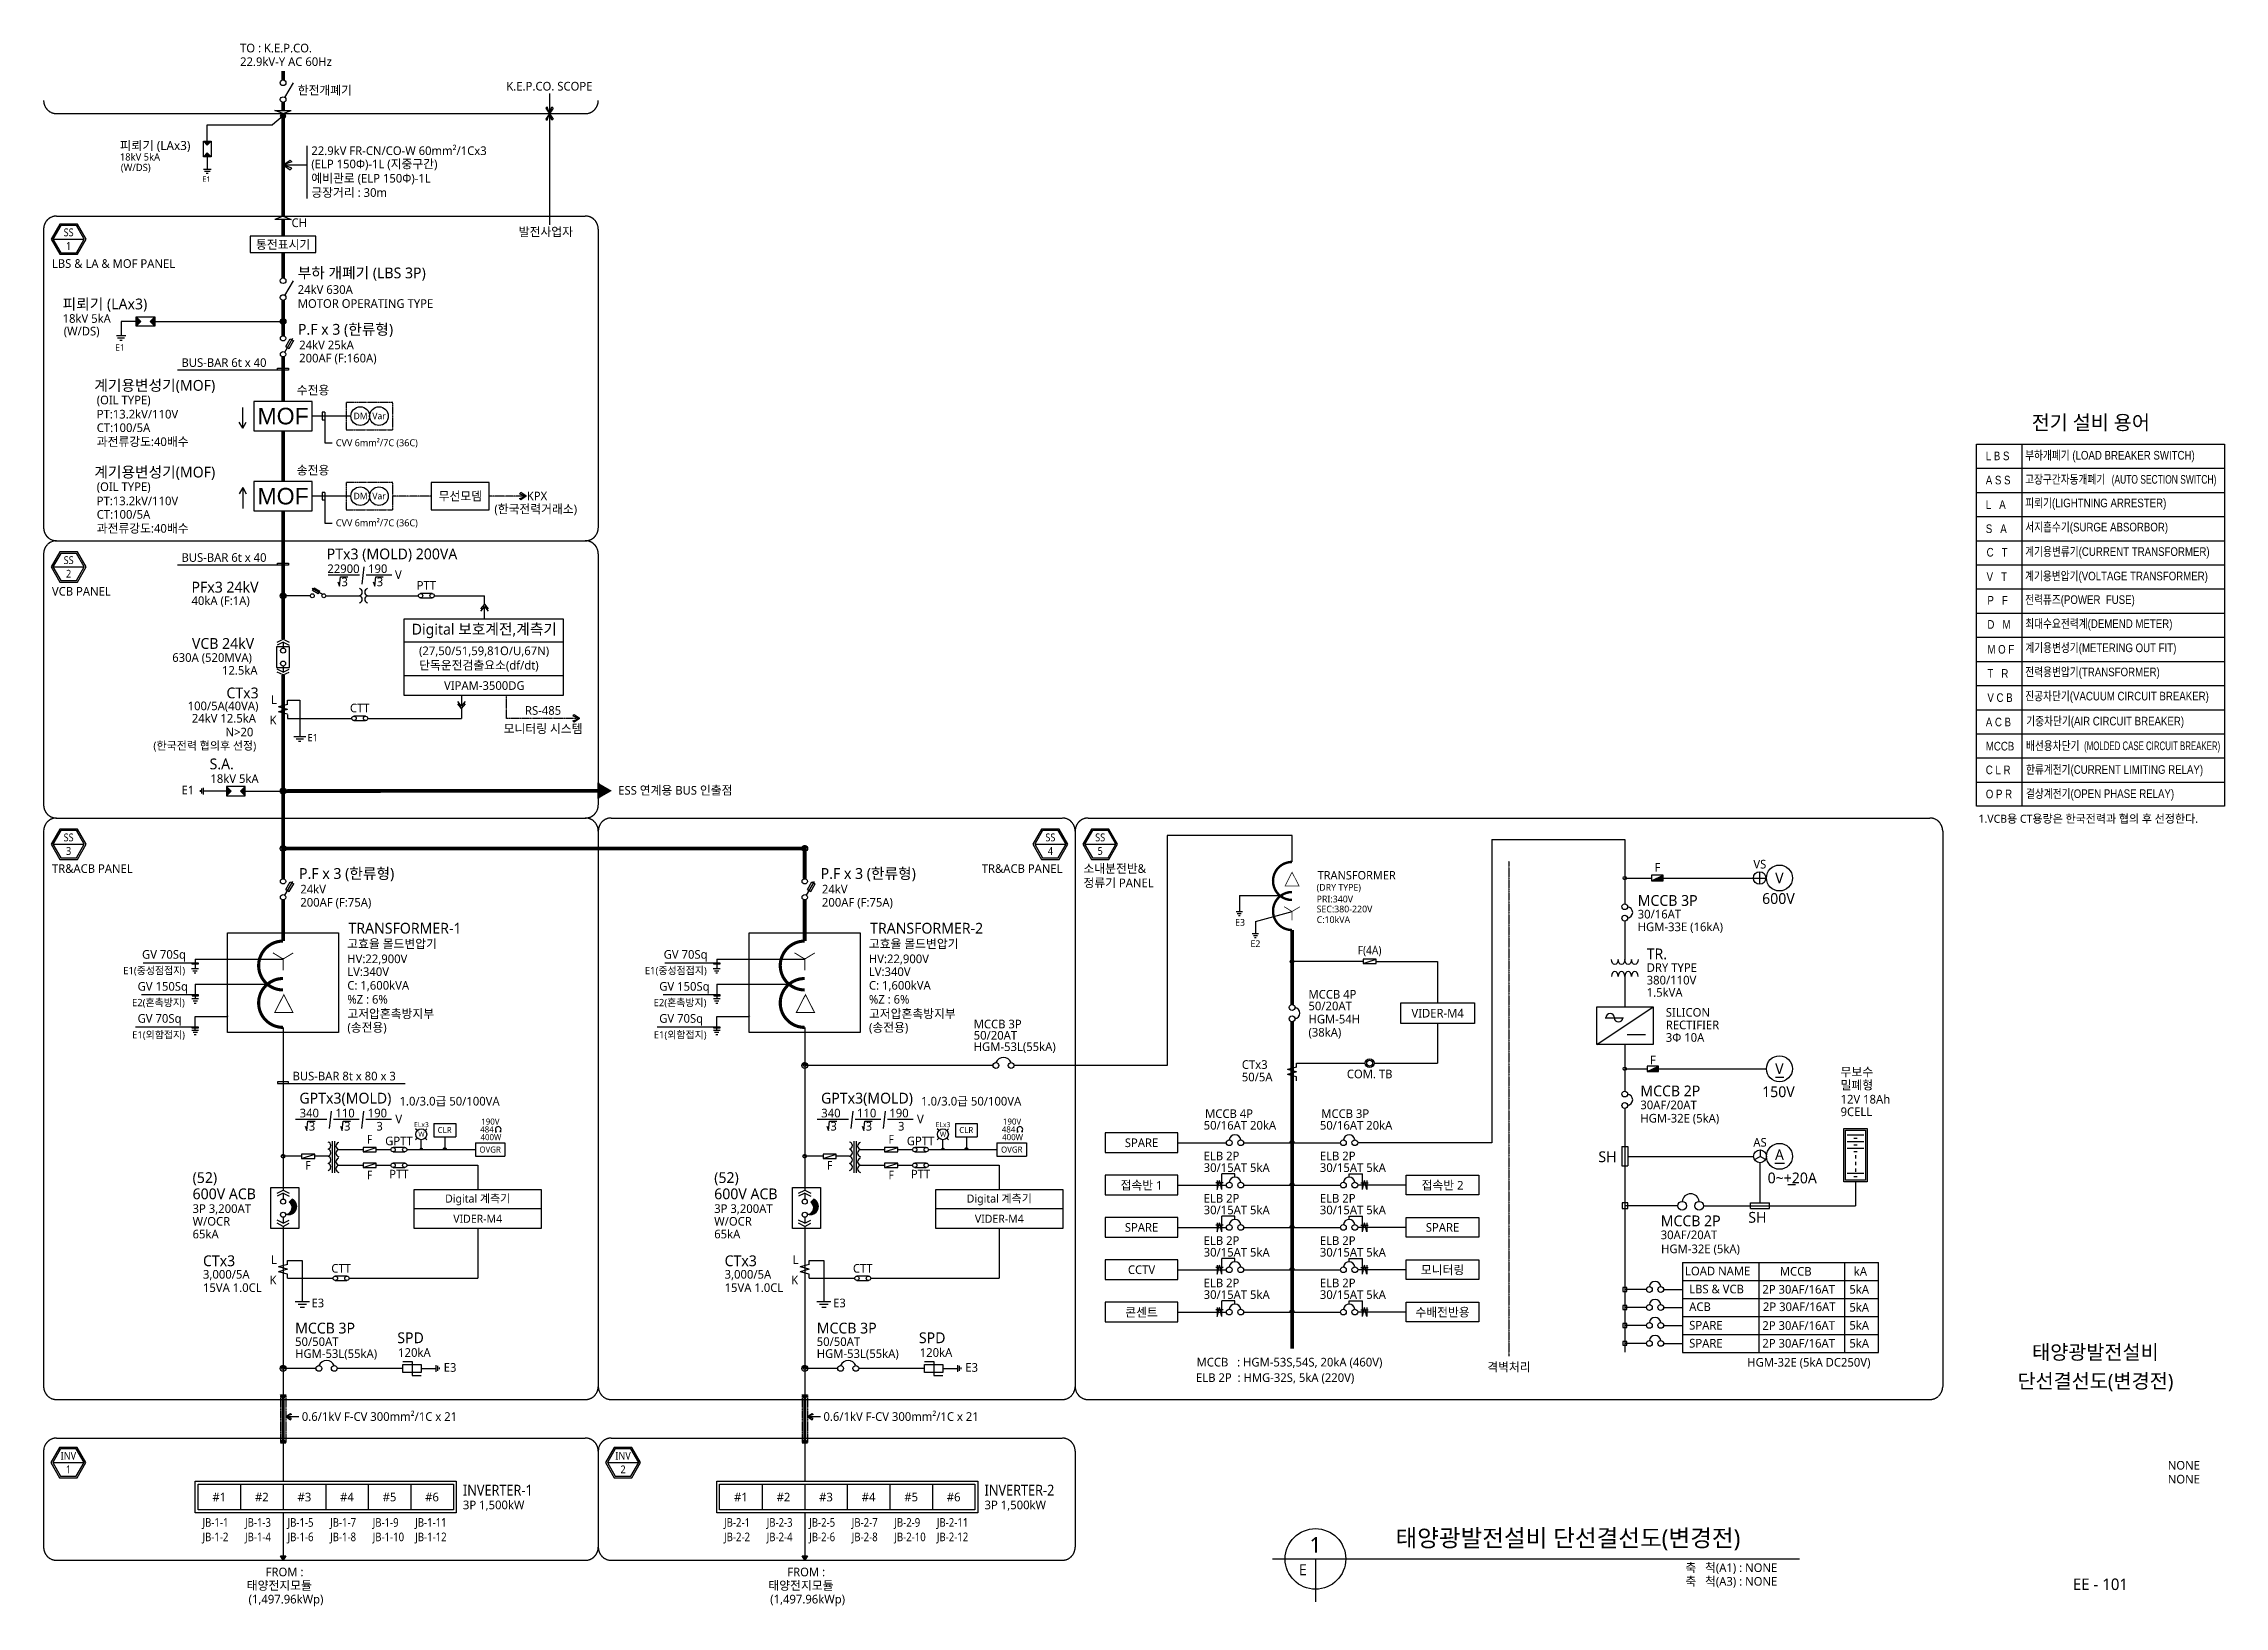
# Model space of a CAD drawing. Header units: millimetres. Extents: x 3366 to 637019, y 0 to 56757.
# Drawn here: x 225817 to 301491, y 2533 to 56757 of the extents above; entities that cross this region are included whole.
import ezdxf
from ezdxf.enums import TextEntityAlignment as Align

# ---------------------------------------------------------------- set-up
doc = ezdxf.new("R2010")
doc.units = ezdxf.units.MM
doc.linetypes.add('C4', pattern=[19, 16, -1, 1, -1])
doc.linetypes.add('LH2', pattern=[2.75, 2, -0.75])
for name, color, linetype in [('E-ELEC', 3, 'Continuous'), ('E-LINE', 4, 'Continuous'), ('E-TABL', 1, 'Continuous'), ('E-TEXT', 7, 'Continuous'), ('도면 TITLE', 4, 'Continuous')]:
    doc.layers.add(name, color=color, linetype=linetype)
doc.styles.add('arial', font='arial.ttf')
doc.styles.add('MG', font='malgun.ttf')

msp = doc.modelspace()

# ---------------------------------------------------------------- texts
at = {"style": 'MG'}
for s, p in [('BUS-BAR 6t x 40', (230601.3, 45539.4)), ('BUS-BAR 6t x 40', (230601.3, 38776.1)), ('GV 70Sq', (229232.5, 25005.1)), ('GV 70Sq', (247333.1, 25005.1)), ('GV 150Sq', (229079.4, 23895.6)), ('GV 150Sq', (247180, 23895.6)), ('GV 70Sq', (229078.4, 22783.6)), ('GV 70Sq', (247179, 22783.6)), ('BUS-BAR 8t x 80 x 3', (234455.7, 20783.5))]:
    msp.add_text(s, height=300, dxfattribs=at).set_placement(p)
at = {"color": 3, "linetype": 'Continuous', "style": 'MG'}
for s, p in [('ELB 2P  : HMG-32S, 5kA (220V)', (265806.6, 10320.6)), ('MCCB   : HGM-53S,54S, 20kA (460V)', (265824.3, 10857.2))]:
    msp.add_text(s, height=300, dxfattribs=at).set_placement(p)
at = {"layer": 'E-ELEC', "style": 'MG'}
for s, height, p in [('CT:100/5A', 300, (227660, 43280.3)), ('CT:100/5A', 300, (227660, 40271.6)), ('단독운전검출요소(df/dt)', 300, (238847.9, 35037)), ('(DRY TYPE)', 233.33, (269991.8, 27362.9)), ('C:10kVA', 233.33, (269993.8, 26243.1)), ('고효율 몰드변압기', 300, (236353.2, 25370.8)), ('고효율 몰드변압기', 300, (254453.8, 25370.8)), ('C: 1,600kVA', 300, (236355.8, 23931.1)), ('C: 1,600kVA', 300, (254456.4, 23931.1))]:
    msp.add_text(s, height=height, dxfattribs=at).set_placement(p)
for s, height, p in [('(27,50/51,59,81O/U,67N)', 300, (241101, 35657.5)), ('VIPAM-3500DG', 300, (241111, 34484.1)), ('VIDER-M4', 300, (274189.7, 23116.1)), ('VIDER-M4', 280, (240880.3, 15983.2)), ('VIDER-M4', 280, (258980.9, 15983.2))]:
    msp.add_text(s, height=height, dxfattribs=at).set_placement(p, align=Align.MIDDLE)
msp.add_text('100/5A(40VA)', height=300, dxfattribs=at).set_placement((233270.6, 33628.1), align=Align.RIGHT)
at = {"layer": 'E-LINE', "style": 'MG'}
for s, height, p in [('피뢰기 (LAx3)', 312.5, (228462.9, 53065.3)), ('부하 개폐기 (LBS 3P)', 375, (234635.2, 48613.6)), ('피뢰기 (LAx3)', 375, (226476.4, 47535.8)), ('P.F x 3 (한류형)', 375, (234642, 46656)), ('계기용변성기(MOF)', 375, (227577.2, 44711.5)), ('계기용변성기(MOF)', 375, (227577.2, 41702.8)), ('PTx3 (MOLD) 200VA', 375, (235641.1, 38861.6)), ('PFx3 24kV', 375, (230948.4, 37709.5)), ('VCB 24kV', 375, (230964.4, 35756.2)), ('S.A.', 375, (231576.8, 31577.2)), ('P.F x 3 (한류형)', 375, (234681, 27774)), ('P.F x 3 (한류형)', 375, (252781.6, 27774)), ('TRANSFORMER', 291.667, (270026.9, 27755.6)), ('TRANSFORMER-1', 375, (236398.2, 25875.7)), ('TRANSFORMER-2', 375, (254498.8, 25875.7)), ('(52)', 375, (230986.8, 17223.3)), ('(52)', 375, (249087.4, 17223.3)), ('600V ACB', 375, (230986.8, 16659.2)), ('600V ACB', 375, (249087.4, 16659.2)), ('CTx3', 375, (231347.2, 14337.1)), ('CTx3', 375, (249447.8, 14337.1)), ('MCCB 3P', 375, (234544.2, 12001.4)), ('MCCB 3P', 375, (252644.8, 12001.4)), ('SPD', 375, (238090.3, 11664.8)), ('SPD', 375, (256190.9, 11664.8))]:
    msp.add_text(s, height=height, dxfattribs=at).set_placement(p)
for s, height, p in [('Digital 보호계전,계측기', 375, (241111, 36400.4)), ('GPTx3(MOLD)', 375, (236288.8, 20128.7)), ('GPTx3(MOLD)', 375, (254389.4, 20128.7)), ('Digital 계측기', 280, (240880.3, 16659.4)), ('Digital 계측기', 280, (258980.9, 16659.4))]:
    msp.add_text(s, height=height, dxfattribs=at).set_placement(p, align=Align.MIDDLE)
msp.add_text('CTx3', height=375, dxfattribs=at).set_placement((233279.3, 34040.3), align=Align.RIGHT)
at = {"layer": 'E-LINE', "style": 'MG', "width": 0.9}
for s, p in [('INVERTER-1', (240368.5, 6378.2)), ('INVERTER-2', (258469.1, 6378.2))]:
    msp.add_text(s, height=375, dxfattribs=at).set_placement(p)
at = {"layer": 'E-TEXT', "style": 'MG'}
for s, height, p in [('TO : K.E.P.CO.', 300, (232633, 56452.3)), ('22.9kV-Y AC 60Hz', 300, (232634.3, 55980.7)), ('한전개폐기', 300, (234635.2, 54988.3)), ('K.E.P.CO. SCOPE', 300, (241873.1, 55129.1)), ('22.9kV FR-CN/CO-W 60mm²/1Cx3', 300, (235107.5, 52891.6)), ('18kV 5kA', 250, (228462.9, 52700.6)), ('(W/DS)', 250, (228495.2, 52336)), ('(ELP 150Φ)-1L (지중구간)', 300, (235107.5, 52430.1)), ('예비관로 (ELP 150Φ)-1L', 300, (235107.5, 51935)), ('E1', 188.5, (231328.1, 51962.6)), ('긍장거리 : 30m', 300, (235107.5, 51440)), ('CH', 300, (234419.3, 50391.6)), ('발전사업자', 300, (242304, 50075.3)), ('24kV 630A', 300, (234635.2, 48073.6)), ('MOTOR OPERATING TYPE', 300, (234635.2, 47588.9)), ('18kV 5kA', 300, (226476.4, 47068.9)), ('(W/DS)', 300, (226515.2, 46631.3)), ('E1', 226.2, (228302.5, 46101.3)), ('24kV 25kA', 300, (234685.9, 46151)), ('200AF (F:160A)', 300, (234685.9, 45694)), ('수전용', 300, (234601.4, 44581.4)), ('(OIL TYPE)', 300, (227660, 44240.9)), ('PT:13.2kV/110V', 300, (227660, 43749.6)), ('DM', 226.2, (236576, 43724)), ('Var', 226.2, (237224.2, 43724)), ('과전류강도:40배수', 300, (227660.2, 42794.9)), ('CVV 6mm²/7C (36C)', 240, (235957.9, 42787.6)), ('송전용', 300, (234601.4, 41802.9)), ('(OIL TYPE)', 300, (227660, 41232.2)), ('PT:13.2kV/110V', 300, (227660, 40740.8)), ('DM', 226.2, (236576, 40945.5)), ('Var', 226.2, (237224.2, 40945.5)), ('KPX', 300, (242583.7, 40910.8)), ('과전류강도:40배수', 300, (227660.2, 39786.1)), ('CVV 6mm²/7C (36C)', 240, (235957.9, 40009.1)), ('(한국전력거래소)', 300, (241458.7, 40457.6)), ('22900', 300, (235662.9, 38387.8)), ('190', 300, (237075.9, 38387.8)), ('3', 300, (236151.7, 37930.5)), ('3', 300, (237376.2, 37930.5)), ('V', 300, (238009.6, 38176.6)), ('40kA (F:1A)', 300, (230948.4, 37277.4)), ('630A (520MVA)', 300, (230281, 35305.7)), ('12.5kA', 300, (232006.6, 34861.1)), ('18kV 5kA', 300, (231605.7, 31103.8)), ('E1', 300, (230600.7, 30705.7)), ('1.VCB용 CT용량은 한국전력과 협의 후 선정한다.', 280, (292956.7, 29721.8)), ('F', 300, (281715.7, 28021.5)), ('24kV', 300, (234724.9, 27269.1)), ('24kV', 300, (252825.5, 27269.1)), ('600V', 375, (285450.8, 26905.4)), ('200AF (F:75A)', 300, (234724.9, 26812)), ('200AF (F:75A)', 300, (252825.5, 26812)), ('SEC:380-220V', 233.333, (269992.2, 26612.2)), ('PRI:340V', 233.33, (269992.2, 26958.9)), ('30/16AT', 300, (281133, 26402)), ('MCCB 3P', 375, (281133, 26838.6)), ('HV:22,900V', 300, (236353.7, 24851.4)), ('HV:22,900V', 300, (254454.3, 24851.4)), ('TR.', 375, (281444.9, 24984.9)), ('LV:340V', 300, (236353.7, 24405.6)), ('LV:340V', 300, (254454.3, 24405.6)), ('380/110V', 300, (281444.9, 24111.8)), ('DRY TYPE', 300, (281444.9, 24548.3)), ('%%%Z : 6%%%', 300, (236355.8, 23446.1)), ('%%%Z : 6%%%', 300, (254456.4, 23446.1)), ('50/20AT', 300, (269707.9, 23216.4)), ('MCCB 4P', 300, (269707.9, 23620.7)), ('1.5kVA', 300, (281444.9, 23686.9)), ('(송전용)', 300, (236357.8, 22470.2)), ('고저압혼촉방지부', 300, (236355.8, 22944.7)), ('(송전용)', 300, (254458.4, 22470.2)), ('고저압혼촉방지부', 300, (254456.4, 22944.7)), ('HGM-54H', 300, (269707.9, 22759.6)), ('SILICON', 300, (282107.5, 22994.3)), ('RECTIFIER', 300, (282107.5, 22559.1)), ('(38kA)', 300, (269707.9, 22302.8)), ('3Φ 10A', 300, (282107.5, 22122.6)), ('F', 300, (281558.1, 21340.9)), ('무보수', 300, (288172.7, 20926.9)), ('MCCB 2P', 375, (281224.4, 20230.1)), ('150V', 375, (285450.8, 20202.3)), ('밀폐형', 300, (288172.7, 20467.9)), ('340', 300, (234702.6, 19499.9)), ('110', 300, (235942.5, 19499.9)), ('190', 300, (237064.5, 19499.9)), ('340', 300, (252803.2, 19499.9)), ('110', 300, (254043, 19499.9)), ('190', 300, (255165.1, 19499.9)), ('30AF/20AT', 300, (281224.4, 19783)), ('9CELL', 300, (288172.7, 19544.9)), ('12V 18Ah', 300, (288172.7, 19980.4)), ('3', 300, (235018.2, 19042.7)), ('3', 300, (236242.8, 19042.7)), ('3', 300, (237364.8, 19042.7)), ('V', 300, (238023.2, 19288.7)), ('3', 300, (253118.8, 19042.7)), ('3', 300, (254343.4, 19042.7)), ('3', 300, (255465.4, 19042.7)), ('V', 300, (256123.8, 19288.7)), ('SH', 375, (279768.8, 17945.7)), ('0~+20A', 375, (285641.5, 17210.6)), ('MCCB 2P', 375, (281931.3, 15721.9)), ('SH', 375, (284971.6, 15843.5)), ('30AF/20AT', 300, (281931.3, 15274.7)), ('LOAD NAME', 300, (282775.4, 14017.6)), ('LBS & VCB', 300, (282919.3, 13393.8)), ('2P 30AF/16AT', 300, (285457.5, 13384.1)), ('MCCB', 300, (286064.1, 14007.9)), ('5kA', 300, (288477.9, 13384.1)), ('kA', 300, (288632.1, 14007.9)), ('ACB', 300, (282919.3, 12780.9)), ('2P 30AF/16AT', 300, (285478.7, 12779.3)), ('5kA', 300, (288477.9, 12760.2)), ('SPARE', 300, (282919.3, 12137.8)), ('2P 30AF/16AT', 300, (285457.5, 12128.1)), ('5kA', 300, (288477.9, 12136.4)), ('120kA', 300, (238119.2, 11191.3)), ('120kA', 300, (256219.8, 11191.3)), ('SPARE', 300, (282919.3, 11513.9)), ('2P 30AF/16AT', 300, (285457.5, 11512.5)), ('5kA', 300, (288477.9, 11512.5)), ('E3', 300, (239701.6, 10673.4)), ('E3', 300, (257802.2, 10673.4)), ('HGM-32E (5kA DC250V)', 300, (284933.4, 10851.6)), ('0.6/1kV F-CV 300mm²/1C x 21', 300, (234776.9, 8969.6)), ('0.6/1kV F-CV 300mm²/1C x 21', 300, (252877.5, 8969.6)), ('FROM :', 300, (233521.7, 3577.4)), ('FROM :', 300, (251622.2, 3577.4)), ('태양전지모듈', 300, (232867.6, 3105.6)), ('태양전지모듈', 300, (250968.2, 3105.6)), ('(1,497.96kWp)', 300, (232928.7, 2633.7)), ('(1,497.96kWp)', 300, (251029.3, 2633.7))]:
    msp.add_text(s, height=height, dxfattribs=at).set_placement(p)
at = {"layer": 'E-TEXT', "linetype": 'Continuous', "style": 'MG', "width": 0.9}
for s, p in [('SS', (226685.5, 50207.9)), ('1', (226685.5, 49736.4)), ('SS', (226685.5, 38835.2)), ('2', (226685.5, 38363.7)), ('SS', (226685.5, 29214.8)), ('3', (226685.5, 28743.2)), ('SS', (260752.9, 29214.8)), ('4', (260752.9, 28743.2)), ('SS', (262480.5, 29214.8)), ('5', (262480.5, 28743.2)), ('INV', (226677.1, 7759.5)), ('INV', (245924.1, 7759.5)), ('1', (226677.1, 7288)), ('2', (245924.1, 7288))]:
    msp.add_text(s, height=270, dxfattribs=at).set_placement(p, align=Align.MIDDLE)
at = {"layer": 'E-TEXT'}
for s, height, style, p in [('통전표시기', 300, 'MG', (234126.8, 49791.8)), ('MOF', 573.3, 'arial', (234126.8, 43833.1)), ('MOF', 573.3, 'arial', (234126.8, 41054.6)), ('PTT', 300, 'MG', (239098.3, 37959.1)), ('CTT', 300, 'MG', (236787.6, 33704.5)), ('VS', 300, 'MG', (285371.3, 28285.8)), ('V', 375, 'MG', (286049.5, 27805.3)), ('V', 375, 'MG', (286049.5, 21187.8)), ('400W', 209.76, 'MG', (241339.2, 18814.3)), ('190V', 209.76, 'MG', (241321.8, 19355.2)), ('400W', 209.76, 'MG', (259439.8, 18814.3)), ('190V', 209.76, 'MG', (259422.4, 19355.2)), ('GPTT', 300, 'MG', (238146.2, 18682.2)), ('OVGR', 209.76, 'MG', (241311.6, 18383)), ('GPTT', 300, 'MG', (256246.8, 18682.2)), ('OVGR', 209.76, 'MG', (259412.2, 18383)), ('SPARE', 300, 'MG', (263916.2, 18619.5)), ('AS', 300, 'MG', (285376.7, 18635.6)), ('A', 375, 'MG', (286052, 18203.8)), ('PTT', 300, 'MG', (238146.2, 17530.3)), ('PTT', 300, 'MG', (256246.8, 17530.3)), ('접속반 1', 300, 'MG', (263916.2, 17151)), ('접속반 2', 300, 'MG', (274360.7, 17151)), ('SPARE', 300, 'MG', (263916.2, 15682.5)), ('SPARE', 300, 'MG', (274360.7, 15682.5)), ('CTT', 300, 'MG', (236140.2, 14261.9)), ('CTT', 300, 'MG', (254240.7, 14261.9)), ('모니터링', 300, 'MG', (274360.7, 14214)), ('CCTV', 300, 'MG', (263916.2, 14214)), ('콘센트', 300, 'MG', (263916.2, 12745.5)), ('수배전반용', 300, 'MG', (274360.7, 12745.5))]:
    msp.add_text(s, height=height, dxfattribs=dict(at, style=style)).set_placement(p, align=Align.MIDDLE)
at = {"layer": 'E-TEXT', "linetype": 'Continuous', "style": 'MG'}
for s, height, p in [('LBS & LA & MOF PANEL', 300, (226105.6, 48975.9)), ('VCB PANEL', 300, (226105.6, 37603.2)), ('E1', 250, (234973.7, 32550)), ('ESS 연계용 BUS 인출점', 300, (245756.4, 30698.3)), ('TR&ACB PANEL', 300, (226105.6, 27982.8)), ('TR&ACB PANEL', 300, (258371.2, 27982.8)), ('소내분전반&', 300, (261900.6, 27982.8)), ('정류기 PANEL', 300, (261900.6, 27487.3)), ('HGM-33E (16kA)', 300, (281133, 25961.2)), ('MCCB 3P', 300, (258092.2, 22589)), ('50/20AT', 300, (258092.2, 22197.6)), ('HGM-53L(55kA)', 300, (258092.2, 21803.1)), ('CTx3', 300, (267395.2, 21183.5)), ('50/5A', 300, (267395.2, 20751)), ('1.0/3.0급 50/100VA', 300, (238167.8, 19912.1)), ('1.0/3.0급 50/100VA', 300, (256268.4, 19912.1)), ('MCCB 4P', 300, (266120.2, 19480)), ('MCCB 3P', 300, (270152, 19480)), ('50/16AT 20kA', 300, (266072.6, 19075.6)), ('50/16AT 20kA', 300, (270104.5, 19075.6)), ('HGM-32E (5kA)', 300, (281224.4, 19320.7)), ('ELB 2P', 300, (266072.6, 18011.5)), ('ELB 2P', 300, (270104.5, 18011.5)), ('30/15AT 5kA', 300, (266072.6, 17607.1)), ('30/15AT 5kA', 300, (270104.5, 17607.1)), ('ELB 2P', 300, (266072.6, 16543)), ('ELB 2P', 300, (270104.5, 16543)), ('W/OCR', 300, (230986.8, 15743.9)), ('3P 3,200AT', 300, (230986.8, 16184.4)), ('W/OCR', 300, (249087.4, 15743.9)), ('3P 3,200AT', 300, (249087.4, 16184.4)), ('30/15AT 5kA', 300, (266072.6, 16138.6)), ('30/15AT 5kA', 300, (270104.5, 16138.6)), ('65kA', 300, (230986.8, 15301.9)), ('65kA', 300, (249087.4, 15301.9)), ('ELB 2P', 300, (266072.6, 15074.5)), ('ELB 2P', 300, (270104.5, 15074.5)), ('30/15AT 5kA', 300, (266072.6, 14670.1)), ('30/15AT 5kA', 300, (270104.5, 14670.1)), ('HGM-32E (5kA)', 300, (281943.8, 14788.4)), ('3,000/5A', 300, (231347.2, 13904.6)), ('15VA 1.0CL', 300, (231347.2, 13442.1)), ('3,000/5A', 300, (249447.8, 13904.6)), ('15VA 1.0CL', 300, (249447.8, 13442.1)), ('ELB 2P', 300, (266072.6, 13606)), ('ELB 2P', 300, (270104.5, 13606)), ('E3', 300, (235112.2, 12911.1)), ('E3', 300, (253212.8, 12911.1)), ('30/15AT 5kA', 300, (266072.6, 13201.6)), ('30/15AT 5kA', 300, (270104.5, 13201.6)), ('50/50AT', 300, (234544.2, 11568.9)), ('HGM-53L(55kA)', 300, (234544.2, 11154.5)), ('50/50AT', 300, (252644.8, 11568.9)), ('HGM-53L(55kA)', 300, (252644.8, 11154.5)), ('3P 1,500kW', 300, (240368.5, 5903.5)), ('3P 1,500kW', 300, (258469.1, 5903.5))]:
    msp.add_text(s, height=height, dxfattribs=at).set_placement(p)
at = {"layer": 'E-TEXT', "color": 255, "linetype": 'Continuous', "ltscale": 2, "style": 'MG'}
msp.add_text('전기 설비 용어', height=500, dxfattribs=at).set_placement((294804.2, 43609.7), align=Align.MIDDLE_LEFT)
at = {"layer": 'E-TEXT', "style": 'arial'}
for s, width, p in [('L B S', 0.8, (293212.1, 42301.4)), ('부하개폐기 (LOAD BREAKER SWITCH)', 0.8, (294576.6, 42324.4)), ('A S S', 0.8, (293212.1, 41463.6)), ('고장구간자동개폐기', 0.8, (294576.6, 41486.7)), ('(AUTO SECTION SWITCH)', 0.7, (297579, 41486.7)), ('L   A', 0.8, (293212.1, 40613)), ('피뢰기(LIGHTNING ARRESTER)', 0.8, (294581.6, 40669.4)), ('서지흡수기(SURGE ABSORBOR)', 0.8, (294581.6, 39831.6)), ('S   A', 0.8, (293212.1, 39775.2)), ('C   T', 0.8, (293240, 38958.6)), ('계기용변류기(CURRENT TRANSFORMER)', 0.8, (294579.5, 38982)), ('V   T', 0.8, (293240, 38108)), ('계기용변압기(VOLTAGE TRANSFORMER)', 0.8, (294575.1, 38133.3)), ('P   F', 0.8, (293267.8, 37291.5)), ('전력퓨즈(POWER  FUSE)', 0.8, (294575.5, 37314.5)), ('D   M', 0.8, (293267.8, 36453.7)), ('최대수요전력계(DEMEND METER)', 0.8, (294581.6, 36480.8)), ('M O F', 0.8, (293267.8, 35590.3)), ('계기용변성기(METERING OUT FIT)', 0.8, (294581.6, 35643)), ('T   R', 0.8, (293267.8, 34752.5)), ('전력용변압기(TRANSFORMER)', 0.8, (294581.6, 34805.2)), ('V C B', 0.8, (293267.8, 33914.7)), ('진공차단기(VACUUM CIRCUIT BREAKER)', 0.8, (294581.6, 33967.4)), ('A C B', 0.8, (293212.1, 33068.6)), ('기중차단기(AIR CIRCUIT BREAKER)', 0.8, (294616.3, 33100)), ('배선용차단기', 0.8, (294606.4, 32242.7)), ('(MOLDED CASE CIRCUIT BREAKER)', 0.65, (296623, 32242.7)), ('MCCB', 0.8, (293212.1, 32230.8)), ('C L R', 0.8, (293212.1, 31407.9)), ('한류계전기(CURRENT LIMITING RELAY)', 0.8, (294606.4, 31419.7)), ('O P R', 0.8, (293212.1, 30570.1)), ('결상계전기(OPEN PHASE RELAY)', 0.8, (294606.4, 30581.9))]:
    msp.add_text(s, height=300, dxfattribs=dict(at, width=width)).set_placement(p)
at = {"layer": 'E-TEXT', "style": 'MG'}
for s, p in [('무선모뎀', (240276.8, 41054.6)), ('RS-485', (243149.5, 33619.5)), ('모니터링 시스템', (243149.5, 32983.6))]:
    msp.add_text(s, height=300, dxfattribs=at).set_placement(p, align=Align.MIDDLE_CENTER)
for s, height, p in [('L', 300, (233911.5, 33839.9)), ('24kV 12.5kA', 300, (233185.2, 33197.9)), ('K', 300, (233898.5, 33134.7)), ('(한국전력 협의후 선정)', 280, (233196, 32255.9)), ('N>20', 300, (233095.5, 32719.6)), ('L', 300, (233911.5, 14411.8)), ('L', 300, (252012.1, 14411.8)), ('K', 300, (233898.5, 13706.5)), ('K', 300, (251999.1, 13706.5))]:
    msp.add_text(s, height=height, dxfattribs=at).set_placement(p, align=Align.RIGHT)
for s, height, p in [('E3', 233.33, (267334.2, 26150.9)), ('E2', 233.33, (267867.8, 25409.4)), ('E1(중성점접지)', 252, (229653.7, 24468.7)), ('E1(중성점접지)', 252, (247754.3, 24468.7)), ('E2(혼촉방지)', 252, (229801, 23358.2)), ('E2(혼촉방지)', 252, (247901.6, 23358.2)), ('E1(외함접지)', 252, (229805.1, 22238.2)), ('E1(외함접지)', 252, (247905.7, 22238.2)), ('ELx3', 174.8, (238928.5, 19161)), ('W', 174.8, (238928.5, 18827.2)), ('CLR', 209.76, (239733.2, 18955.7)), ('ELx3', 174.8, (257029.1, 19161)), ('W', 174.8, (257029.1, 18827.2)), ('CLR', 209.76, (257833.8, 18955.7))]:
    msp.add_text(s, height=height, dxfattribs=at).set_placement(p, align=Align.CENTER)
at = {"layer": 'E-TEXT', "style": 'MG', "width": 0.9}
for s, p in [('F(4A)', (271830.8, 25269.8)), ('F', (237129.4, 18743.4)), ('F', (255230, 18743.4)), ('F', (234995.1, 17836.1)), ('F', (237129.3, 17504.6)), ('F', (253095.7, 17836.1)), ('F', (255229.9, 17504.6))]:
    msp.add_text(s, height=300, dxfattribs=at).set_placement(p, align=Align.MIDDLE)
at = {"layer": 'E-TEXT', "linetype": 'Continuous', "style": 'MG'}
for s, p in [('COM. TB', (271830.8, 21006.6)), ('격벽처리', (276664.5, 10834.3))]:
    msp.add_text(s, height=300, dxfattribs=at).set_placement(p, align=Align.MIDDLE_CENTER)
at = {"layer": 'E-TEXT', "color": 3, "style": 'MG'}
for p in [(241201, 19080.8), (259301.6, 19080.8)]:
    msp.add_text('484', height=209.76, dxfattribs=at).set_placement(p, align=Align.MIDDLE)
at = {"layer": 'E-TEXT', "linetype": 'Continuous', "style": 'MG'}
for s, p in [('#1', (231913.8, 6326.7)), ('#2', (233390.3, 6326.7)), ('#3', (234866.8, 6326.7)), ('#4', (236343.3, 6326.7)), ('#5', (237819.9, 6326.7)), ('#6', (239296.4, 6326.7)), ('#1', (250014.4, 6326.7)), ('#2', (251490.9, 6326.7)), ('#3', (252967.4, 6326.7)), ('#4', (254443.9, 6326.7)), ('#5', (255920.5, 6326.7)), ('#6', (257397, 6326.7))]:
    msp.add_text(s, height=300, dxfattribs=at).set_placement(p, align=Align.MIDDLE)
at = {"layer": 'E-TEXT', "linetype": 'Continuous', "style": 'MG', "width": 0.85}
for s, p in [('JB-1-1', (231329.3, 5295.7)), ('JB-1-3', (232805.8, 5295.7)), ('JB-1-5', (234282.3, 5295.7)), ('JB-1-7', (235758.9, 5295.7)), ('JB-1-9', (237235.4, 5295.7)), ('JB-1-11', (238711.9, 5295.7)), ('JB-2-1', (249429.9, 5295.7)), ('JB-2-3', (250906.4, 5295.7)), ('JB-2-5', (252382.9, 5295.7)), ('JB-2-7', (253859.4, 5295.7)), ('JB-2-9', (255336, 5295.7)), ('JB-2-11', (256812.5, 5295.7)), ('JB-1-2', (231329.3, 4793.7)), ('JB-1-4', (232805.8, 4793.7)), ('JB-1-6', (234282.3, 4793.7)), ('JB-1-8', (235758.9, 4793.7)), ('JB-1-10', (237235.4, 4793.7)), ('JB-1-12', (238711.9, 4793.7)), ('JB-2-2', (249429.9, 4793.7)), ('JB-2-4', (250906.4, 4793.7)), ('JB-2-6', (252382.9, 4793.7)), ('JB-2-8', (253859.4, 4793.7)), ('JB-2-10', (255336, 4793.7)), ('JB-2-12', (256812.5, 4793.7))]:
    msp.add_text(s, height=300, dxfattribs=at).set_placement(p)
at = {"layer": '도면 TITLE', "style": 'MG'}
for s, height, p in [('태양광발전설비', 500, (297015.5, 11353)), ('단선결선도(변경전)', 500, (297015.5, 10350.6)), ('EE - 101', 400, (297190.9, 3300))]:
    msp.add_text(s, height=height, dxfattribs=at).set_placement(p, align=Align.MIDDLE_CENTER)
for s, p in [('NONE', (300642.1, 7428.5)), ('NONE', (300642.1, 6947)), ('축   척(A1) : NONE', (285976.3, 3875.7)), ('축   척(A3) : NONE', (285976.3, 3400.9))]:
    msp.add_text(s, height=300, dxfattribs=at).set_placement(p, align=Align.MIDDLE_RIGHT)
for s, height, p in [('1', 544.4, (269949.9, 4664.5)), ('E', 388.9, (269512.3, 3802.3))]:
    msp.add_text(s, height=height, dxfattribs=at).set_placement(p, align=Align.MIDDLE)
msp.add_text('태양광발전설비 단선결선도(변경전)', height=600, dxfattribs=at).set_placement((272727.6, 4905.4), align=Align.MIDDLE_LEFT)

# ---------------------------------------------------------------- blocks, each defined once
blk = doc.blocks.new('TB1')
blk.add_circle((0, 0), 1.03)
at = {"linetype": 'Continuous'}
blk.add_circle((0, 0), 0.681, dxfattribs=at)

# ---------------------------------------------------------------- hatches: boundary and pattern name
at = {"layer": 'E-ELEC'}
for points in [[(234441.8, 16663.6), (234336.8, 16558.6, -0.7207592), (234231.8, 16138.8, 0.9260311)], [(252542.3, 16663.6), (252437.4, 16558.6, -0.7207592), (252332.4, 16138.8, 0.9260311)]]:
    msp.add_hatch(color=256, dxfattribs=at).paths.add_polyline_path(points)
at = {"layer": 'E-LINE'}
for points in [[(245537.5, 30832.2), (245065, 30559.4), (245065, 31105)], [(234128.6, 9710.7), (234037.6, 9868.2), (234219.5, 9868.2)], [(252229.1, 9710.7), (252138.2, 9868.2), (252320.1, 9868.2)], [(234128.6, 8370.8), (234037.6, 8213.3), (234219.5, 8213.3)], [(252229.1, 8370.8), (252138.2, 8213.3), (252320.1, 8213.3)], [(234128.6, 4133.5), (234037.6, 4291), (234219.5, 4291)], [(252229.1, 4133.5), (252138.2, 4291), (252320.1, 4291)]]:
    msp.add_hatch(color=256, dxfattribs=at).paths.add_polyline_path(points)
at = {"layer": 'E-TEXT', "linetype": 'Continuous'}
for points in [[(282016.8, 27899), (281614.8, 27711.7), (282016.8, 27711.7)], [(281859.2, 21094.2), (281859.2, 21281.5), (281457.2, 21094.2)]]:
    msp.add_hatch(color=256, dxfattribs=at).paths.add_polyline_path(points)

# ---------------------------------------------------------------- linework, layer by layer
at = {"color": 1}
for p, q in [((234320, 45428.4), (230463.2, 45428.4)), ((233934.2, 45432), (233934.2, 45494.9)), ((233934.2, 45494.9), (234320, 45494.9)), ((234320, 45494.9), (234320, 45428.4)), ((234320, 38665.1), (230463.2, 38665.1)), ((233934.2, 38668.7), (233934.2, 38731.6)), ((233934.2, 38731.6), (234320, 38731.6)), ((234320, 38731.6), (234320, 38665.1)), ((231189, 24856.6), (229275.9, 24856.6)), ((230965, 24856.2), (230965, 24824.3)), ((230965, 24824.3), (231189, 24824.3)), ((231189, 24824.3), (231189, 24856.6)), ((249289.5, 24856.6), (247376.5, 24856.6)), ((249065.6, 24856.2), (249065.6, 24824.3)), ((249065.6, 24824.3), (249289.5, 24824.3)), ((249289.5, 24824.3), (249289.5, 24856.6)), ((231195.4, 23747.1), (229214.3, 23747.1)), ((230971.5, 23746.7), (230971.5, 23714.8)), ((230971.5, 23714.8), (231195.4, 23714.8)), ((231195.4, 23714.8), (231195.4, 23747.1)), ((249296, 23747.1), (247314.8, 23747.1)), ((249072.1, 23746.7), (249072.1, 23714.8)), ((249072.1, 23714.8), (249296, 23714.8)), ((249296, 23714.8), (249296, 23747.1)), ((231189, 22635.2), (229006.7, 22635.2)), ((230965, 22634.7), (230965, 22602.8)), ((230965, 22602.8), (231189, 22602.8)), ((231189, 22602.8), (231189, 22635.2)), ((249289.5, 22635.2), (247107.3, 22635.2)), ((249065.6, 22634.7), (249065.6, 22602.8)), ((249065.6, 22602.8), (249289.5, 22602.8)), ((249289.5, 22602.8), (249289.5, 22635.2)), ((234320, 20739), (233934.2, 20739)), ((233934.2, 20739), (233934.2, 20672.4)), ((233934.2, 20672.4), (238363.3, 20672.4)), ((234320, 20676), (234320, 20739))]:
    msp.add_line(p, q, dxfattribs=at)
at = {"layer": 'E-ELEC', "linetype": 'Continuous'}
for p, q in [((234193.3, 54886.3), (234488.6, 55392.5)), ((233843.6, 54437.2), (234408, 54437.2)), ((234124.8, 54329.9), (234408, 54437.2)), ((234127.9, 50764.5), (233844.6, 50657.3)), ((234409, 50657.3), (233844.6, 50657.3)), ((234193.3, 48019), (234488.6, 48525.2)), ((234221.7, 46248.4), (234337.6, 46173.3)), ((234377.8, 46517), (234494.7, 46441.3)), ((235151.2, 37780.3), (235205.8, 37864.6)), ((235345, 37667.7), (235399.2, 37751.3)), ((234222.1, 27407.5), (234338.1, 27332.4)), ((234378.2, 27676.2), (234495.1, 27600.5)), ((252322.7, 27407.5), (252438.7, 27332.4)), ((252478.8, 27676.2), (252595.7, 27600.5))]:
    msp.add_line(p, q, dxfattribs=at)
at = {"layer": 'E-ELEC'}
for p, q in [((231495.3, 53941.9), (233754.4, 53941.9)), ((231495.3, 53371.5), (231495.3, 53941.9)), ((234125.8, 54245.9), (233754.4, 53941.9)), ((231360.9, 53371.5), (231495.3, 53237)), ((231360.9, 52833.7), (231360.9, 53371.5)), ((231360.9, 53371.5), (231629.8, 53371.5)), ((231495.3, 53237), (231629.8, 53371.5)), ((231629.8, 53371.5), (231629.8, 52833.7)), ((231360.9, 52833.7), (231495.3, 52968.1)), ((231629.8, 52833.7), (231360.9, 52833.7)), ((231360.9, 52397.8), (231629.8, 52397.8)), ((231394.5, 52330.6), (231596.2, 52330.6)), ((231461.7, 52263.3), (231529, 52263.3)), ((231495.3, 52968.1), (231629.8, 52833.7)), ((231495.3, 52833.7), (231495.3, 52397.8)), ((229026.3, 47112.4), (228503.3, 47112.4)), ((228503.3, 47112.4), (228503.3, 46623.6)), ((229026.3, 47273.8), (229671.7, 47273.8)), ((229026.3, 47273.8), (229187.7, 47112.4)), ((229026.3, 46951.1), (229026.3, 47273.8)), ((229187.7, 47112.4), (229026.3, 46951.1)), ((229671.7, 46951.1), (229026.3, 46951.1)), ((229671.7, 47273.8), (229510.3, 47112.4)), ((229510.3, 47112.4), (229671.7, 46951.1)), ((229671.7, 47273.8), (229671.7, 46951.1)), ((229671.7, 47112.4), (234126.8, 47112.4)), ((228341.9, 46623.6), (228664.6, 46623.6)), ((228382.3, 46542.9), (228624.3, 46542.9)), ((228462.9, 46462.3), (228543.6, 46462.3)), ((234187.3, 46046.2), (234470.1, 46531.1)), ((234221.1, 46248.5), (234377.8, 46517)), ((234337.4, 46172.8), (234493.9, 46441.2)), ((232725.7, 43410.1), (232725.7, 44131)), ((232725.7, 43410.1), (232603.6, 43627.7)), ((232725.7, 43410.1), (232847.9, 43627.7)), ((232725.7, 41352.5), (232603.6, 41134.9)), ((232725.7, 41352.5), (232725.7, 40631.6)), ((232725.7, 41352.5), (232847.9, 41134.9)), ((235490.9, 37642.8), (235141.1, 37846.9)), ((235399.5, 37751.2), (235205.9, 37864.1)), ((235344.9, 37667.3), (235151.2, 37780.3)), ((233919.5, 35990), (234126.8, 36093.7)), ((234126.8, 35990), (233919.5, 35886.3)), ((234126.8, 36093.7), (234334.2, 35990)), ((234126.8, 35990), (234126.8, 35782.6)), ((234126.8, 35990), (234334.2, 35886.3)), ((234126.8, 34953.2), (233919.5, 35056.9)), ((234126.8, 34849.6), (233919.5, 34953.2)), ((234126.8, 35160.6), (234126.8, 34953.2)), ((234126.8, 34953.2), (234334.2, 35056.9)), ((234126.8, 34849.6), (234334.2, 34953.2)), ((231255.8, 30794.3), (231255.8, 30851.9)), ((231313.3, 30736.8), (231313.3, 30909.5)), ((231370.9, 30708), (231370.9, 30938.3)), ((232163.2, 30823.1), (231370.9, 30823.1)), ((232808.5, 30984.5), (232163.2, 30984.5)), ((232324.5, 30823.1), (232163.2, 30984.5)), ((232163.2, 30984.5), (232163.2, 30661.8)), ((232163.2, 30661.8), (232324.5, 30823.1)), ((232163.2, 30661.8), (232808.5, 30661.8)), ((232647.2, 30823.1), (232808.5, 30984.5)), ((232808.5, 30661.8), (232647.2, 30823.1)), ((232808.5, 30661.8), (232808.5, 30984.5)), ((232808.5, 30823.1), (234126.8, 30823.1)), ((234187.7, 27205.3), (234470.6, 27690.2)), ((234221.6, 27407.7), (234378.2, 27676.2)), ((234337.9, 27332), (234494.4, 27600.3)), ((252288.3, 27205.3), (252571.2, 27690.2)), ((252322.2, 27407.7), (252478.8, 27676.2)), ((252438.4, 27332), (252595, 27600.3)), ((235835.2, 18677.5), (235835.2, 17576.1)), ((235908.3, 18677.5), (235908.3, 17576.1)), ((253935.8, 18677.5), (253935.8, 17576.1)), ((254008.9, 18677.5), (254008.9, 17576.1)), ((288976.6, 18886.9), (288397.5, 18886.9)), ((288976.6, 18655.3), (288397.5, 18655.3)), ((288976.6, 18423.7), (288397.5, 18423.7)), ((288745, 18771.1), (288629.2, 18771.1)), ((288745, 18539.5), (288629.2, 18539.5)), ((288745, 18307.9), (288629.2, 18307.9)), ((288687.1, 18192.1), (288687.1, 18076.3)), ((288976.6, 17555.1), (288397.5, 17555.1)), ((288745, 17439.3), (288629.2, 17439.3)), ((288687.1, 17960.4), (288687.1, 17844.6)), ((288687.1, 17728.8), (288687.1, 17613)), ((233916.9, 16873.6), (234126.8, 16978.5)), ((234126.8, 16873.6), (233916.9, 16768.6)), ((234126.8, 16978.5), (234336.8, 16873.6)), ((234126.8, 16873.6), (234126.8, 16663.6)), ((234126.8, 16873.6), (234336.8, 16768.6)), ((234336.8, 16558.6), (234441.8, 16663.6)), ((252017.5, 16873.6), (252227.4, 16978.5)), ((252227.4, 16873.6), (252017.5, 16768.6)), ((252227.4, 16978.5), (252437.4, 16873.6)), ((252227.4, 16873.6), (252227.4, 16663.6)), ((252227.4, 16873.6), (252437.4, 16768.6)), ((252437.4, 16558.6), (252542.3, 16663.6)), ((234126.8, 15823.8), (233916.9, 15928.8)), ((234126.8, 16033.8), (234126.8, 15823.8)), ((234126.8, 15823.8), (234336.8, 15928.8)), ((252227.4, 15823.8), (252017.5, 15928.8)), ((252227.4, 16033.8), (252227.4, 15823.8)), ((252227.4, 15823.8), (252437.4, 15928.8)), ((234126.8, 15718.9), (233916.9, 15823.8)), ((234126.8, 15718.9), (234336.8, 15823.8)), ((252227.4, 15718.9), (252017.5, 15823.8)), ((252227.4, 15718.9), (252437.4, 15823.8)), ((235272.8, 10790.9), (234126.8, 10790.9)), ((238283.2, 10790.9), (236002.6, 10790.9)), ((238923.3, 10790.9), (239439.6, 10790.9)), ((239439.6, 10675.7), (239439.6, 10906)), ((239497.2, 10704.5), (239497.2, 10877.2)), ((239554.8, 10762.1), (239554.8, 10819.6)), ((253373.4, 10790.9), (252227.4, 10790.9)), ((256383.8, 10790.9), (254103.2, 10790.9)), ((257023.9, 10790.9), (257540.2, 10790.9)), ((257540.2, 10675.7), (257540.2, 10906)), ((257597.8, 10704.5), (257597.8, 10877.2)), ((257655.4, 10762.1), (257655.4, 10819.6)), ((231175.5, 6772.4), (240034.7, 6772.4)), ((249276.1, 6772.4), (258135.3, 6772.4))]:
    msp.add_line(p, q, dxfattribs=at)
at = {"layer": 'E-ELEC', "color": 2}
for p, q in [((271602.8, 24989.5), (271602.8, 24837.5)), ((272058.8, 24989.5), (271602.8, 24989.5)), ((272058.8, 24837.5), (272058.8, 24989.5)), ((271602.8, 24837.5), (272058.8, 24837.5)), ((234767.1, 18227.5), (234767.1, 18075.5)), ((235223.1, 18227.5), (234767.1, 18227.5)), ((235223.1, 18075.5), (235223.1, 18227.5)), ((236901.4, 18459), (236901.4, 18307)), ((237357.4, 18459), (236901.4, 18459)), ((236901.4, 18307), (237357.4, 18307)), ((237357.4, 18307), (237357.4, 18459)), ((252867.7, 18227.5), (252867.7, 18075.5)), ((253323.7, 18227.5), (252867.7, 18227.5)), ((253323.7, 18075.5), (253323.7, 18227.5)), ((255002, 18459), (255002, 18307)), ((255458, 18459), (255002, 18459)), ((255002, 18307), (255458, 18307)), ((255458, 18307), (255458, 18459)), ((234767.1, 18075.5), (235223.1, 18075.5)), ((236901.4, 17915.5), (236901.4, 17763.5)), ((237357.4, 17915.5), (236901.4, 17915.5)), ((236901.4, 17763.5), (237357.4, 17763.5)), ((237357.4, 17763.5), (237357.4, 17915.5)), ((252867.7, 18075.5), (253323.7, 18075.5)), ((255002, 17915.5), (255002, 17763.5)), ((255458, 17915.5), (255002, 17915.5)), ((255002, 17763.5), (255458, 17763.5)), ((255458, 17763.5), (255458, 17915.5))]:
    msp.add_line(p, q, dxfattribs=at)
at = {"layer": 'E-ELEC', "color": 2, "linetype": 'Continuous'}
for p, q in [((271602.8, 24837.5), (272058.8, 24989.5)), ((234767.1, 18075.5), (235223.1, 18227.5)), ((236901.4, 18307), (237357.4, 18459)), ((252867.7, 18075.5), (253323.7, 18227.5)), ((255002, 18307), (255458, 18459)), ((236901.4, 17763.5), (237357.4, 17915.5)), ((255002, 17763.5), (255458, 17915.5))]:
    msp.add_line(p, q, dxfattribs=at)
at = {"layer": 'E-ELEC', "ltscale": 10}
for p, q in [((238283.2, 11034.7), (238603.2, 11034.7)), ((238603.2, 11034.7), (238603.2, 10547)), ((256383.8, 11034.7), (256703.8, 11034.7)), ((256703.8, 11034.7), (256703.8, 10547)), ((238603.2, 10547), (238923.3, 10547)), ((256703.8, 10547), (257023.9, 10547))]:
    msp.add_line(p, q, dxfattribs=at)
at = {"layer": 'E-ELEC', "linetype": 'Continuous', "elevation": 0}
for points in [[(234126.8, 54329.9), (233843.6, 54437.2)], [(234125.8, 50764.5), (234409, 50657.3)]]:
    msp.add_lwpolyline(points, dxfattribs=at)
at = {"layer": 'E-ELEC', "elevation": 0}
for points in [[(235266.6, 50074.2), (232987, 50074.2), (232987, 49509.3), (235266.6, 49509.3)], [(235141.7, 44340.5), (233112, 44340.5), (233112, 43325.6), (235141.7, 43325.6)], [(235141.7, 41562), (233112, 41562), (233112, 40547.1), (235141.7, 40547.1)], [(233903.3, 35831.1), (233903.3, 35112.1), (234350.4, 35112.1), (234350.4, 35831.1)], [(231075.5, 6872.4), (240134.7, 6872.4), (240134.7, 5781.1), (231075.5, 5781.1)], [(249176.1, 6872.4), (258235.3, 6872.4), (258235.3, 5781.1), (249176.1, 5781.1)]]:
    msp.add_lwpolyline(points, close=True, dxfattribs=at)
for points in [[(269138.4, 28363.2, 83.8, 83.8, 1), (269138.4, 27043.7, 0, 0, 0)], [(269138.4, 27318.9, 83.8, 83.8, 1), (269138.4, 25999.5, 0, 0, 0)], [(234126.8, 25617.6, 107.7, 107.7, 1), (234126.8, 23921.2, 0, 0, 0)], [(252227.4, 25617.6, 107.7, 107.7, 1), (252227.4, 23921.2, 0, 0, 0)]]:
    msp.add_lwpolyline(points, format="xyseb", dxfattribs=at)
at = {"layer": 'E-ELEC', "const_width": 107.7, "elevation": 0}
for points in [[(234126.8, 22622.1, -1), (234126.8, 24318.6, -1)], [(252227.4, 22622.1, -1), (252227.4, 24318.6, -1)]]:
    msp.add_lwpolyline(points, format="xyb", dxfattribs=at)
at = {"layer": 'E-ELEC'}
for points in [[(288281.7, 17265.6), (288281.7, 19118.6), (289092.4, 19118.6), (289092.4, 17265.6)], [(288340.1, 17323.9), (288340.1, 19060.2), (289034.1, 19060.2), (289034.1, 17323.9)]]:
    msp.add_lwpolyline(points, close=True, dxfattribs=at)
at = {"layer": 'E-ELEC', "color": 2, "linetype": 'Continuous', "elevation": 0}
for points in [[(269187.5, 18619.5, 98.1, 98.1, 1), (269089.4, 18619.5, 0, 0, 0)], [(269187.5, 17151, 98.1, 98.1, 1), (269089.4, 17151, 0, 0, 0)], [(269187.5, 15682.5, 98.1, 98.1, 1), (269089.4, 15682.5, 0, 0, 0)], [(269187.5, 14214, 98.1, 98.1, 1), (269089.4, 14214, 0, 0, 0)], [(269089.4, 12745.5, 98.1, 98.1, -1), (269187.5, 12745.5, 0, 0, 0)]]:
    msp.add_lwpolyline(points, format="xyseb", dxfattribs=at)
at = {"layer": 'E-ELEC', "ltscale": 10, "elevation": 0}
for points in [[(238283.2, 10928.2), (238923.3, 10928.2), (238923.3, 10653.5), (238283.2, 10653.5)], [(256383.8, 10928.2), (257023.9, 10928.2), (257023.9, 10653.5), (256383.8, 10653.5)]]:
    msp.add_lwpolyline(points, close=True, dxfattribs=at)
at = {"layer": 'E-ELEC', "elevation": 0}
for points in [[(240034.7, 5881.1), (231175.5, 5881.1), (231175.5, 6772.4)], [(232652, 6772.4), (232652, 5881.1)], [(234128.6, 6772.4), (234128.6, 5881.1)], [(235605.1, 6772.4), (235605.1, 5881.1)], [(237081.6, 6772.4), (237081.6, 5881.1)], [(238558.1, 6772.4), (238558.1, 5881.1)], [(240034.7, 6772.4), (240034.7, 5881.1)], [(258135.3, 5881.1), (249276.1, 5881.1), (249276.1, 6772.4)], [(250752.6, 6772.4), (250752.6, 5881.1)], [(252229.1, 6772.4), (252229.1, 5881.1)], [(253705.7, 6772.4), (253705.7, 5881.1)], [(255182.2, 6772.4), (255182.2, 5881.1)], [(256658.7, 6772.4), (256658.7, 5881.1)], [(258135.3, 6772.4), (258135.3, 5881.1)]]:
    msp.add_lwpolyline(points, dxfattribs=at)
at = {"layer": 'E-ELEC', "linetype": 'Continuous'}
for centre in [(234126.8, 55397.7), (234128.6, 54812.4), (234126.8, 48530.4), (234128.6, 47945.1)]:
    msp.add_circle(centre, 98.2, dxfattribs=at)
at = {"layer": 'E-ELEC'}
for centre, radius in [((234125.8, 54245.9), 84), ((234125.8, 54245.9), 60), ((234125.8, 54245.9), 33.6), ((234126.8, 47112.4), 100.8), ((234126.8, 47112.4), 72), ((234126.8, 47112.4), 40.3), ((234126.4, 46531.1), 92.4), ((234126.4, 45976.7), 92.4), ((234126.8, 37598.9), 100.8), ((234126.8, 37598.9), 40.3), ((235141.1, 37598.9), 66.7), ((235541.1, 37598.9), 66.7), ((234126.8, 35696.2), 86.4), ((234126.8, 35247), 86.4), ((234126.8, 30823.1), 100.8), ((234126.8, 30823.1), 40.3), ((234126.8, 28830.7), 100.8), ((234126.8, 28830.7), 40.3), ((252227.4, 28830.7), 100.8), ((252227.4, 28830.7), 40.3), ((234126.8, 27690.2), 92.4), ((252227.4, 27690.2), 92.4), ((234126.8, 27135.8), 92.4), ((252227.4, 27135.8), 92.4), ((269138.4, 24913.5), 53.5), ((269138.4, 23314.2), 100.3), ((269138.4, 22918.1), 100.3), ((252227.4, 21300.6), 100.8), ((252227.4, 21300.6), 40.3), ((258862.1, 21300.6), 100.3), ((259391.4, 21300.6), 100.3), ((234126.8, 18151.5), 53.5), ((252227.4, 18151.5), 53.5), ((266960.7, 18619.5), 100.3), ((267356.8, 18619.5), 100.3), ((270920, 18619.5), 100.3), ((271316.1, 18619.5), 100.3), ((234126.8, 16576.1), 87.5), ((252227.4, 16576.1), 87.5), ((266960.7, 17151), 100.3), ((267356.8, 17151), 100.3), ((270920, 17151), 100.3), ((271316.1, 17151), 100.3), ((234126.8, 16121.3), 87.5), ((252227.4, 16121.3), 87.5), ((266960.7, 15682.5), 100.3), ((267356.8, 15682.5), 100.3), ((270920, 15682.5), 100.3), ((271316.1, 15682.5), 100.3), ((266960.7, 14214), 100.3), ((267356.8, 14214), 100.3), ((270920, 14214), 100.3), ((271316.1, 14214), 100.3), ((281536.6, 13529.1), 100.3), ((281932.7, 13529.1), 100.3), ((281536.6, 12905.2), 100.3), ((281932.7, 12905.2), 100.3), ((266960.7, 12745.5), 100.3), ((267356.8, 12745.5), 100.3), ((270920, 12745.5), 100.3), ((271316.1, 12745.5), 100.3), ((281536.6, 12281.4), 100.3), ((281932.7, 12281.4), 100.3), ((281536.6, 11657.5), 100.3), ((281932.7, 11657.5), 100.3), ((234126.8, 10790.9), 100.8), ((234126.8, 10790.9), 40.3), ((235373.1, 10790.9), 100.3), ((235902.3, 10790.9), 100.3), ((252227.4, 10790.9), 100.8), ((252227.4, 10790.9), 40.3), ((253473.6, 10790.9), 100.3), ((254002.9, 10790.9), 100.3)]:
    msp.add_circle(centre, radius, dxfattribs=at)
for centre, radius, start, end in [((236748.3, 37722.5), 127.4, 284.172235, 75.827765), ((237087.2, 37722.5), 127.4, 104.172235, 255.827765), ((236748.3, 37475.4), 127.4, 284.172235, 75.827765), ((237087.2, 37475.4), 127.4, 104.172235, 255.827765), ((269214.4, 23116.1), 199.5, 276.972985, 83.027015), ((259126.7, 21288.8), 287.4, 22.949301, 157.050699), ((235655, 18522.1), 127.4, 284.172235, 75.827765), ((235655, 18275), 127.4, 284.172235, 75.827765), ((236088.6, 18506.5), 127.4, 104.172235, 255.827765), ((236088.6, 18259.4), 127.4, 104.172235, 255.827765), ((253755.5, 18522.1), 127.4, 284.172235, 75.827765), ((253755.5, 18275), 127.4, 284.172235, 75.827765), ((254189.2, 18506.5), 127.4, 104.172235, 255.827765), ((254189.2, 18259.4), 127.4, 104.172235, 255.827765), ((267158.8, 18695.6), 199.5, 6.972985, 173.027015), ((271118, 18695.6), 199.5, 6.972985, 173.027015), ((235655, 18027.9), 127.4, 284.172235, 75.827765), ((235655, 17780.8), 127.4, 284.172235, 75.827765), ((236088.6, 17963.1), 127.4, 104.172235, 255.827765), ((236088.6, 17716), 127.4, 104.172235, 255.827765), ((253755.5, 18027.9), 127.4, 284.172235, 75.827765), ((253755.5, 17780.8), 127.4, 284.172235, 75.827765), ((254189.2, 17963.1), 127.4, 104.172235, 255.827765), ((254189.2, 17716), 127.4, 104.172235, 255.827765), ((267158.8, 17227.1), 199.5, 6.972985, 173.027015), ((271118, 17227.1), 199.5, 6.972985, 173.027015), ((234316.6, 16409.3), 283.5, 252.597296, 63.799885), ((252417.2, 16409.3), 283.5, 252.597296, 63.799885), ((234214.3, 16366.2), 228.1, 274.398705, 57.528808), ((252314.9, 16366.2), 228.1, 274.398705, 57.528808), ((267158.8, 15758.5), 199.5, 6.972985, 173.027015), ((271118, 15758.5), 199.5, 6.972985, 173.027015), ((267158.8, 14290), 199.5, 6.972985, 173.027015), ((271118, 14290), 199.5, 6.972985, 173.027015), ((281734.7, 13605.1), 199.5, 6.972985, 173.027015), ((267158.8, 12821.5), 199.5, 6.972985, 173.027015), ((271118, 12821.5), 199.5, 6.972985, 173.027015), ((281734.7, 12981.3), 199.5, 6.972985, 173.027015), ((281734.7, 12357.4), 199.5, 6.972985, 173.027015), ((281734.7, 11733.5), 199.5, 6.972985, 173.027015), ((235637.7, 10779.1), 287.4, 22.949301, 157.050699), ((253738.3, 10779.1), 287.4, 22.949301, 157.050699)]:
    msp.add_arc(centre, radius, start, end, dxfattribs=at)
for points in [[(231360.9, 53371.5), (231495.3, 53237), (231629.8, 53371.5)], [(231360.9, 52833.7), (231495.3, 52968.1), (231629.8, 52833.7)], [(229026.3, 47273.8), (229187.7, 47112.4), (229026.3, 46951.1)], [(229671.7, 47273.8), (229510.3, 47112.4), (229671.7, 46951.1)], [(232163.2, 30661.8), (232324.5, 30823.1), (232163.2, 30984.5)], [(232808.5, 30661.8), (232647.2, 30823.1), (232808.5, 30984.5)]]:
    msp.add_solid(points, dxfattribs=at)
at = {"layer": 'E-LINE'}
for p, q in [((269138.4, 29277.1), (264808.2, 29277.1)), ((264808.2, 29277.1), (264808.2, 21300.6)), ((269138.4, 28363.2), (269138.4, 29277.1)), ((276068.1, 29136.6), (276068.1, 18619.5)), ((276068.1, 29136.6), (280684, 29136.6)), ((280684, 29136.6), (280684, 26909.6)), ((280684, 26312.9), (280684, 24982.7)), ((280684, 24384.4), (280684, 23335.7)), ((280684, 22034.5), (280684, 20408.8)), ((258761.8, 21300.6), (252227.4, 21300.6)), ((264808.2, 21300.6), (259491.6, 21300.6)), ((280684, 19812.1), (280684, 11348.3)), ((265179.2, 18619.5), (266860.4, 18619.5)), ((267457.1, 18619.5), (270819.7, 18619.5)), ((276068.1, 18619.5), (271416.4, 18619.5)), ((265179.2, 17151), (266860.4, 17151)), ((267457.1, 17151), (270819.7, 17151)), ((273097.7, 17151), (271416.4, 17151)), ((234126.8, 15718.9), (234128.6, 9710.7)), ((252227.4, 15718.9), (252229.1, 9710.7)), ((265179.2, 15682.5), (266860.4, 15682.5)), ((267457.1, 15682.5), (270819.7, 15682.5)), ((273097.7, 15682.5), (271416.4, 15682.5)), ((265179.2, 14214), (266860.4, 14214)), ((267457.1, 14214), (270819.7, 14214)), ((273097.7, 14214), (271416.4, 14214)), ((265179.2, 12745.5), (266860.4, 12745.5)), ((267457.1, 12745.5), (270819.7, 12745.5)), ((273097.7, 12745.5), (271416.4, 12745.5)), ((234128.6, 8213.3), (234128.6, 6872.4)), ((252229.1, 8213.3), (252229.1, 6872.4)), ((234128.6, 5781.1), (234128.6, 4133.5)), ((252229.1, 5781.1), (252229.1, 4133.5))]:
    msp.add_line(p, q, dxfattribs=at)
at = {"layer": 'E-LINE', "linetype": 'Continuous'}
for p, q in [((234126.8, 22622.1), (234126.8, 16978.5)), ((252227.4, 22622.1), (252227.4, 16978.5))]:
    msp.add_line(p, q, dxfattribs=at)
at = {"layer": 'E-LINE', "const_width": 130, "elevation": 0}
for points in [[(234125.8, 55495.9), (234125.8, 55802.9)], [(234125.8, 54437.2), (234125.8, 54714.2)], [(234125.8, 50764.5), (234125.8, 54330.3)], [(234126.8, 50657.3), (234126.8, 50074.2)], [(234126.8, 49509.3), (234126.8, 48628.6)], [(234128.6, 47846.9), (234127.7, 46623.4)], [(234127.4, 45884.3), (234126.8, 44340.5)], [(234126.8, 43325.6), (234126.8, 41562)], [(234126.8, 40547.1), (234126.8, 36093.7)], [(234126.8, 34849.6), (234126.8, 27782.6)], [(252227.4, 28830.7), (234126.8, 28830.7)], [(252227.4, 28830.7), (252227.4, 27782.6)], [(234126.8, 27043.4), (234126.8, 25617.6)], [(252227.4, 27043.4), (252227.4, 25617.6)], [(269138.4, 25999.5), (269138.4, 23414.4)], [(269138.4, 22817.8), (269138.4, 11471.9)]]:
    msp.add_lwpolyline(points, dxfattribs=at)
at = {"layer": 'E-LINE', "elevation": 0}
for points in [[(245229.5, 30832.2), (245065, 30559.4), (245065, 31105)], [(234128.6, 9710.7), (234037.6, 9868.2), (234219.5, 9868.2)], [(252229.1, 9710.7), (252138.2, 9868.2), (252320.1, 9868.2)], [(234128.6, 8370.8), (234037.6, 8213.3), (234219.5, 8213.3)], [(252229.1, 8370.8), (252138.2, 8213.3), (252320.1, 8213.3)], [(234128.6, 4133.5), (234037.6, 4291), (234219.5, 4291)], [(252229.1, 4133.5), (252138.2, 4291), (252320.1, 4291)]]:
    msp.add_lwpolyline(points, close=True, dxfattribs=at)
at = {"layer": 'E-LINE', "linetype": 'LH2', "const_width": 100, "elevation": 0, "flags": 128}
for points in [[(234128.6, 9710.7), (234128.6, 8370.8)], [(252229.1, 9710.7), (252229.1, 8370.8)]]:
    msp.add_lwpolyline(points, dxfattribs=at)
at = {"layer": 'E-LINE'}
for centre in [(269138.4, 24913.5), (234126.8, 18151.5), (252227.4, 18151.5)]:
    msp.add_circle(centre, 63, dxfattribs=at)
at = {"layer": 'E-TABL', "color": 1, "linetype": 'C4'}
for p, q in [((226267.3, 54329.9), (244614.3, 54329.9)), ((226267.3, 50772.9), (244614.3, 50772.9)), ((225817.3, 50322.9), (225817.3, 39957)), ((245064.3, 50322.9), (245064.3, 39957)), ((226267.3, 39507), (244614.3, 39507)), ((225817.3, 39057), (225817.3, 30336.6)), ((245064.3, 39057), (245064.3, 30336.6)), ((226267.3, 29886.6), (244614.3, 29886.6)), ((245514.3, 29886.6), (261162.3, 29886.6)), ((262062.3, 29886.6), (291266.6, 29886.6)), ((225817.3, 29436.6), (225817.3, 10160.7)), ((245064.3, 29436.6), (245064.3, 10160.7)), ((261612.3, 29436.6), (261612.3, 10160.7)), ((291716.6, 29436.6), (291716.6, 10160.7)), ((226267.3, 9710.7), (244614.3, 9710.7)), ((245514.3, 9710.7), (261162.3, 9710.7)), ((262062.3, 9710.7), (291266.6, 9710.7)), ((226267.3, 8370.8), (244614.3, 8370.8)), ((245514.3, 8370.8), (261162.3, 8370.8)), ((225817.3, 7920.8), (225817.3, 4583.5)), ((245064.3, 7920.8), (245064.3, 4583.5)), ((261612.3, 7920.8), (261612.3, 4583.5)), ((226267.3, 4133.5), (244614.3, 4133.5)), ((245514.3, 4133.5), (261162.3, 4133.5))]:
    msp.add_line(p, q, dxfattribs=at)
at = {"layer": 'E-TABL'}
for p, q in [((234952.4, 53213.9), (234952.4, 51385.9)), ((234125.8, 52547.4), (234952.4, 52547.4)), ((294459.3, 42861.6), (294459.3, 30294.8)), ((292890.9, 42023.8), (301490.9, 42023.8)), ((242376.4, 41181.3), (242333.2, 41138)), ((242333.2, 41138), (242565.5, 41054.6)), ((242333.2, 40971.1), (242565.5, 41054.6)), ((242376.4, 40927.8), (242333.2, 40971.1)), ((242565.5, 41054.6), (242376.4, 41181.3)), ((242565.5, 41054.6), (242376.4, 40927.8)), ((292890.9, 41186), (301490.9, 41186)), ((292890.9, 40348.2), (301490.9, 40348.2)), ((292890.9, 39510.4), (301490.9, 39510.4)), ((292890.9, 38672.7), (301490.9, 38672.7)), ((292890.9, 37834.9), (301490.9, 37834.9)), ((243840.9, 36801.2), (243840.9, 34142)), ((292890.9, 36997.1), (301490.9, 36997.1)), ((292890.9, 36159.3), (301490.9, 36159.3)), ((292890.9, 35321.5), (301490.9, 35321.5)), ((292890.9, 34483.7), (301490.9, 34483.7)), ((244226.3, 33471), (244183.1, 33427.8)), ((244183.1, 33427.8), (244415.4, 33344.3)), ((244183.1, 33260.8), (244415.4, 33344.3)), ((244415.4, 33344.3), (244226.3, 33471)), ((244415.4, 33344.3), (244226.3, 33217.6)), ((292890.9, 33645.9), (301490.9, 33645.9)), ((244226.3, 33217.6), (244183.1, 33260.8)), ((292890.9, 32808.2), (301490.9, 32808.2)), ((292890.9, 31970.4), (301490.9, 31970.4)), ((292890.9, 31132.6), (301490.9, 31132.6)), ((282683.2, 14461.5), (282683.2, 11342.2)), ((282683.2, 14461.5), (289482.9, 14461.5)), ((285334.6, 14461.5), (285334.6, 11342.2)), ((288304.3, 14461.5), (288304.3, 11342.2)), ((289482.9, 11342.2), (289482.9, 14461.5)), ((282683.2, 13837.6), (289482.9, 13837.6)), ((282683.2, 13213.8), (289482.9, 13213.8)), ((282683.2, 12589.9), (289482.9, 12589.9)), ((282683.2, 11966), (289482.9, 11966)), ((282683.2, 11342.2), (289482.9, 11342.2)), ((234219.5, 9119.5), (234675.3, 9119.5)), ((252320.1, 9119.5), (252775.9, 9119.5))]:
    msp.add_line(p, q, dxfattribs=at)
at = {"layer": 'E-TABL', "linetype": 'Continuous'}
for p, q in [((226141, 49972.2), (227230, 49972.2)), ((235572.2, 43965.7), (235572.2, 42899.4)), ((235572.2, 42899.4), (235829.9, 42899.4)), ((235572.2, 41187.2), (235572.2, 40120.9)), ((235572.2, 40120.9), (235829.9, 40120.9)), ((226141, 38599.4), (227230, 38599.4)), ((226141, 28979), (227230, 28979)), ((260208.4, 28979), (261297.4, 28979)), ((261936.1, 28979), (263025, 28979)), ((267158.8, 17545.7), (266699.2, 17545.7)), ((266699.2, 17308.8), (266699.2, 17545.7)), ((267158.8, 17426.6), (267158.8, 17545.7)), ((271118, 17426.6), (271118, 17545.7)), ((271118, 17545.7), (271577.6, 17545.7)), ((271577.6, 17308.8), (271577.6, 17545.7)), ((266753.5, 17226.1), (266498.6, 17226.1)), ((266540.4, 16996.5), (266619.8, 17305.4)), ((266540.4, 17305.4), (266540.4, 16996.5)), ((266699.2, 16996.5), (266619.8, 17305.4)), ((266699.2, 16996.5), (266699.2, 17305.4)), ((271523.3, 17226.1), (271778.2, 17226.1)), ((271577.6, 16996.5), (271577.6, 17305.4)), ((271577.6, 16996.5), (271657, 17305.4)), ((271736.4, 16996.5), (271657, 17305.4)), ((271736.4, 17305.4), (271736.4, 16996.5)), ((267158.8, 16077.2), (266699.2, 16077.2)), ((266699.2, 15840.3), (266699.2, 16077.2)), ((267158.8, 15958.1), (267158.8, 16077.2)), ((271118, 15958.1), (271118, 16077.2)), ((271118, 16077.2), (271577.6, 16077.2)), ((271577.6, 15840.3), (271577.6, 16077.2)), ((266753.5, 15757.6), (266498.6, 15757.6)), ((266540.4, 15528), (266619.8, 15836.9)), ((266540.4, 15836.9), (266540.4, 15528)), ((266699.2, 15528), (266619.8, 15836.9)), ((266699.2, 15528), (266699.2, 15836.9)), ((271523.3, 15757.6), (271778.2, 15757.6)), ((271577.6, 15528), (271577.6, 15836.9)), ((271577.6, 15528), (271657, 15836.9)), ((271736.4, 15528), (271657, 15836.9)), ((271736.4, 15836.9), (271736.4, 15528)), ((267158.8, 14608.7), (266699.2, 14608.7)), ((266699.2, 14371.8), (266699.2, 14608.7)), ((267158.8, 14489.6), (267158.8, 14608.7)), ((271118, 14489.6), (271118, 14608.7)), ((271118, 14608.7), (271577.6, 14608.7)), ((271577.6, 14371.8), (271577.6, 14608.7)), ((266753.5, 14289.1), (266498.6, 14289.1)), ((266540.4, 14059.5), (266619.8, 14368.4)), ((266540.4, 14368.4), (266540.4, 14059.5)), ((266699.2, 14059.5), (266619.8, 14368.4)), ((266699.2, 14059.5), (266699.2, 14368.4)), ((271523.3, 14289.1), (271778.2, 14289.1)), ((271577.6, 14059.5), (271577.6, 14368.4)), ((271577.6, 14059.5), (271657, 14368.4)), ((271736.4, 14059.5), (271657, 14368.4)), ((271736.4, 14368.4), (271736.4, 14059.5)), ((266540.4, 12591), (266619.8, 12899.9)), ((266540.4, 12899.9), (266540.4, 12591)), ((266699.2, 12591), (266619.8, 12899.9)), ((267158.8, 13140.1), (266699.2, 13140.1)), ((266699.2, 12903.3), (266699.2, 13140.1)), ((266699.2, 12591), (266699.2, 12899.9)), ((267158.8, 13021.1), (267158.8, 13140.1)), ((271118, 13021.1), (271118, 13140.1)), ((271118, 13140.1), (271577.6, 13140.1)), ((271577.6, 12903.3), (271577.6, 13140.1)), ((271577.6, 12591), (271577.6, 12899.9)), ((271577.6, 12591), (271657, 12899.9)), ((271736.4, 12591), (271657, 12899.9)), ((271736.4, 12899.9), (271736.4, 12591)), ((266753.5, 12820.6), (266498.6, 12820.6)), ((271523.3, 12820.6), (271778.2, 12820.6)), ((226132.6, 7523.8), (227221.6, 7523.8)), ((245379.7, 7523.8), (246468.6, 7523.8))]:
    msp.add_line(p, q, dxfattribs=at)
at = {"layer": 'E-TABL', "linetype": 'LH2'}
for p, q in [((239270, 41054.6), (237930.9, 41054.6)), ((242565.5, 41054.6), (241283.6, 41054.6)), ((241883.7, 33344.3), (241883.7, 34142)), ((244415.4, 33344.3), (241883.7, 33344.3)), ((276664.5, 28386.6), (276664.5, 11210.7)), ((234037.6, 9868.2), (234037.6, 8213.3)), ((234219.5, 9868.2), (234219.5, 8213.3)), ((252138.2, 9868.2), (252138.2, 8213.3)), ((252320.1, 9868.2), (252320.1, 8213.3))]:
    msp.add_line(p, q, dxfattribs=at)
at = {"layer": 'E-TABL', "color": 0}
for p, q in [((267312.3, 27195.7), (268726.5, 27195.7)), ((267869.7, 26293.9), (269143.2, 26645.4)), ((231077, 24993.1), (234126.8, 24993.1)), ((249177.6, 24993.1), (252227.4, 24993.1)), ((231077, 24123.1), (233585.2, 24123.1)), ((249177.6, 24123.1), (251685.8, 24123.1))]:
    msp.add_line(p, q, dxfattribs=at)
at = {"layer": 'E-TABL', "elevation": 0}
for points in [[(234430.7, 52657), (234125.8, 52547.4), (234373.9, 52713.7)], [(234125.8, 52547.4), (234373.9, 52381.1), (234430.7, 52437.9)], [(241283.6, 41526.5), (239270, 41526.5), (239270, 40582.6), (241283.6, 40582.6)], [(265179.2, 18958.2), (262653.2, 18958.2), (262653.2, 18280.8), (265179.2, 18280.8)], [(265179.2, 17489.7), (262653.2, 17489.7), (262653.2, 16812.3), (265179.2, 16812.3)], [(273097.7, 17489.7), (275623.7, 17489.7), (275623.7, 16812.3), (273097.7, 16812.3)], [(265179.2, 16021.2), (262653.2, 16021.2), (262653.2, 15343.8), (265179.2, 15343.8)], [(273097.7, 16021.2), (275623.7, 16021.2), (275623.7, 15343.8), (273097.7, 15343.8)], [(265179.2, 14552.7), (262653.2, 14552.7), (262653.2, 13875.3), (265179.2, 13875.3)], [(273097.7, 14552.7), (275623.7, 14552.7), (275623.7, 13875.3), (273097.7, 13875.3)], [(265179.2, 13084.2), (262653.2, 13084.2), (262653.2, 12406.8), (265179.2, 12406.8)], [(273097.7, 13084.2), (275623.7, 13084.2), (275623.7, 12406.8), (273097.7, 12406.8)], [(234422.7, 9192.5), (234219.5, 9119.5), (234384.9, 9230.3)], [(234219.5, 9119.5), (234384.9, 9008.6), (234422.7, 9046.4)], [(252523.3, 9192.5), (252320.1, 9119.5), (252485.5, 9230.3)], [(252320.1, 9119.5), (252485.5, 9008.6), (252523.3, 9046.4)]]:
    msp.add_lwpolyline(points, close=True, dxfattribs=at)
at = {"layer": 'E-TABL', "linetype": 'Continuous', "elevation": 0}
for points in [[(226413.3, 50443.7), (226141, 49972.2), (226413.3, 49500.6), (226957.7, 49500.6), (227230, 49972.2), (226957.7, 50443.7)], [(226413.3, 39071), (226141, 38599.4), (226413.3, 38127.9), (226957.7, 38127.9), (227230, 38599.4), (226957.7, 39071)], [(226413.3, 29450.5), (226141, 28979), (226413.3, 28507.5), (226957.7, 28507.5), (227230, 28979), (226957.7, 29450.5)], [(260480.7, 29450.5), (260208.4, 28979), (260480.7, 28507.5), (261025.1, 28507.5), (261297.4, 28979), (261025.1, 29450.5)], [(262208.3, 29450.5), (261936.1, 28979), (262208.3, 28507.5), (262752.8, 28507.5), (263025, 28979), (262752.8, 29450.5)], [(232202.3, 25907.1), (236051.4, 25907.1), (236051.4, 22444.8), (232202.3, 22444.8)], [(250302.9, 25907.1), (254152, 25907.1), (254152, 22444.8), (250302.9, 22444.8)], [(233698.3, 17068.6), (234675.7, 17068.6), (234675.7, 15646), (233698.3, 15646)], [(251798.9, 17068.6), (252776.3, 17068.6), (252776.3, 15646), (251798.9, 15646)], [(226404.9, 7995.3), (226132.6, 7523.8), (226404.9, 7052.2), (226949.3, 7052.2), (227221.6, 7523.8), (226949.3, 7995.3)], [(245651.9, 7995.3), (245379.7, 7523.8), (245651.9, 7052.2), (246196.4, 7052.2), (246468.6, 7523.8), (246196.4, 7995.3)]]:
    msp.add_lwpolyline(points, close=True, dxfattribs=at)
for points in [[(235572.2, 43965.7), (235487.2, 43965.7), (235487.2, 43700.4), (235572.2, 43700.4)], [(235572.2, 41187.2), (235487.2, 41187.2), (235487.2, 40921.9), (235572.2, 40921.9)]]:
    msp.add_lwpolyline(points, dxfattribs=at)
at = {"layer": 'E-TABL', "linetype": 'LH2', "elevation": 0}
for points in [[(237930.9, 44305), (236318.4, 44305), (236318.4, 43361.1), (237930.9, 43361.1)], [(237930.9, 41526.5), (236318.4, 41526.5), (236318.4, 40582.6), (237930.9, 40582.6)]]:
    msp.add_lwpolyline(points, close=True, dxfattribs=at)
at = {"layer": 'E-TABL'}
for points in [[(292890.9, 42861.6), (301490.9, 42861.6), (301490.9, 30294.8), (292890.9, 30294.8)], [(280591.2, 16334.7), (280791.8, 16334.7), (280791.8, 16535.2), (280591.2, 16535.2)], [(280619.5, 13462.2), (280753.1, 13462.2), (280753.1, 13595.9), (280619.5, 13595.9)], [(280619.5, 12838.4), (280753.1, 12838.4), (280753.1, 12972.1), (280619.5, 12972.1)], [(280619.5, 12214.5), (280753.1, 12214.5), (280753.1, 12348.2), (280619.5, 12348.2)], [(280619.5, 11590.7), (280753.1, 11590.7), (280753.1, 11724.3), (280619.5, 11724.3)]]:
    msp.add_lwpolyline(points, close=True, dxfattribs=at)
at = {"layer": 'E-TABL', "elevation": 0}
msp.add_lwpolyline([(243840.9, 34142), (238331.7, 34142), (238331.7, 35999.5), (243840.9, 35999.5)], dxfattribs=at)
at = {"layer": 'E-TABL', "linetype": 'LH2', "const_width": 130, "elevation": 0}
msp.add_lwpolyline([(245065, 30832.5), (234126.8, 30823.1)], dxfattribs=at)
at = {"layer": 'E-TABL', "linetype": 'Continuous', "elevation": 0}
for points, const_width in [([(269382.9, 27528.9), (269138.4, 28006.1), (268893.9, 27528.9)], 25.1), ([(233837.7, 23143), (234152.1, 23756.6), (234466.4, 23143)], 32.3), ([(251938.3, 23143), (252252.7, 23756.6), (252567, 23143)], 32.3)]:
    msp.add_lwpolyline(points, close=True, dxfattribs=dict(at, const_width=const_width))
for points, const_width in [([(269138.4, 26643.1), (268863.5, 26812.1)], 25.1), ([(269412, 26808.7), (269138.4, 26643.1), (269138.4, 26334.8)], 25.1), ([(234126.8, 24993.1), (233773.4, 25210.5)], 32.3), ([(234478.6, 25206.1), (234126.8, 24993.1), (234126.8, 24596.8)], 32.3), ([(252227.4, 24993.1), (251874, 25210.5)], 32.3), ([(252579.2, 25206.1), (252227.4, 24993.1), (252227.4, 24596.8)], 32.3)]:
    msp.add_lwpolyline(points, dxfattribs=dict(at, const_width=const_width))
at = {"layer": 'E-TABL', "color": 0, "elevation": 0}
for points in [[(231077, 22519.4), (231077, 23002.3), (232202.3, 23002.3)], [(249177.6, 22519.4), (249177.6, 23002.3), (250302.9, 23002.3)]]:
    msp.add_lwpolyline(points, dxfattribs=at)
at = {"layer": 'E-TABL', "linetype": 'C4'}
for centre, start, end in [((226267.3, 54779.9), 180, 270), ((244614.3, 54779.9), 270, 0)]:
    msp.add_arc(centre, 450, start, end, dxfattribs=at)
at = {"layer": 'E-TABL', "color": 1, "linetype": 'C4'}
for centre, start, end in [((226267.3, 50322.9), 90, 180), ((244614.3, 50322.9), 0, 90), ((226267.3, 39957), 180, 270), ((226267.3, 39057), 90, 180), ((244614.3, 39957), 270, 0), ((244614.3, 39057), 0, 90), ((226267.3, 30336.6), 180, 270), ((244614.3, 30336.6), 270, 0), ((226267.3, 29436.6), 90, 180), ((244614.3, 29436.6), 0, 90), ((245514.3, 29436.6), 90, 180), ((261162.3, 29436.6), 0, 90), ((262062.3, 29436.6), 90, 180), ((291266.6, 29436.6), 0, 90), ((226267.3, 10160.7), 180, 270), ((244614.3, 10160.7), 270, 0), ((245514.3, 10160.7), 180, 270), ((261162.3, 10160.7), 270, 0), ((262062.3, 10160.7), 180, 270), ((291266.6, 10160.7), 270, 0), ((226267.3, 7920.8), 90, 180), ((244614.3, 7920.8), 0, 90), ((245514.3, 7920.8), 90, 180), ((261162.3, 7920.8), 0, 90), ((226267.3, 4583.5), 180, 270), ((244614.3, 4583.5), 270, 0), ((245514.3, 4583.5), 180, 270), ((261162.3, 4583.5), 270, 0)]:
    msp.add_arc(centre, 450, start, end, dxfattribs=at)
at = {"layer": 'E-TEXT'}
for p, q in [((243247.7, 54519), (243290.9, 54562.2)), ((243501.1, 54519), (243247.7, 54140.9)), ((243247.7, 54519), (243501.1, 54140.9)), ((243290.9, 54097.7), (243457.8, 54562.2)), ((243457.8, 54097.7), (243290.9, 54562.2)), ((243374.4, 55031.5), (243374.4, 50464.2)), ((243501.1, 54519), (243457.8, 54562.2)), ((243247.7, 54140.9), (243290.9, 54097.7)), ((243501.1, 54140.9), (243457.8, 54097.7)), ((236481, 43833.1), (235142, 43833.1)), ((236481, 41054.6), (235142, 41054.6)), ((236928.9, 38599), (236856.1, 38001.7)), ((235692.7, 38322.2), (236780.2, 38322.2)), ((237010.6, 38322.2), (237902.3, 38322.2)), ((235074.4, 37598.9), (234126.8, 37598.9)), ((235607.7, 37598.9), (236779.5, 37598.9)), ((237056, 37598.9), (238821.9, 37598.9)), ((239298.7, 37674.9), (238897.9, 37674.9)), ((238897.9, 37522.9), (239298.7, 37522.9)), ((239374.7, 37598.9), (241111, 37598.9)), ((241111, 37308.4), (241111, 37598.9)), ((241111, 36801.2), (241111, 37222.9)), ((238331.7, 36801.2), (243840.9, 36801.2)), ((238331.7, 34142), (238331.7, 36801.2)), ((238331.7, 35999.5), (243840.9, 35999.5)), ((243840.9, 34826.3), (238331.7, 34826.3)), ((243840.9, 34142), (238331.7, 34142)), ((240320.9, 34142), (240320.9, 33773.5)), ((234280.8, 33826.1), (233972.9, 33741.6)), ((234280.8, 33657.2), (233972.9, 33741.6)), ((234280.8, 33657.2), (233972.9, 33572.7)), ((234280.8, 33488.2), (233972.9, 33572.7)), ((234280.8, 33826.1), (234280.8, 33978.6)), ((234280.8, 33978.6), (234707.4, 33978.6)), ((234280.8, 33482.2), (234280.8, 33344.3)), ((234280.8, 33344.3), (236511.3, 33344.3)), ((234707.4, 33978.6), (234707.4, 32717.4)), ((236988, 33420.3), (236587.3, 33420.3)), ((237064, 33344.3), (240320.9, 33344.3)), ((240320.9, 33688), (240320.9, 33344.3)), ((234502.7, 32717.4), (234912, 32717.4)), ((234584.6, 32637.1), (234830.2, 32637.1)), ((234666.5, 32556.9), (234748.3, 32556.9)), ((236587.3, 33268.3), (236988, 33268.3)), ((285364.1, 28019.7), (285364.1, 27591.1)), ((280684, 27805.4), (281614.8, 27805.4)), ((281614.8, 27711.7), (282016.8, 27899)), ((282016.8, 27805.4), (285578.4, 27805.4)), ((267417.3, 26634.6), (267197.2, 26634.6)), ((267376.6, 26564.1), (267237.9, 26564.1)), ((267336.5, 26494.6), (267278, 26494.6)), ((267312.3, 27195.7), (267312.3, 26634.6)), ((267979.7, 25865.8), (267759.6, 25865.8)), ((267939, 25795.3), (267800.3, 25795.3)), ((267869.7, 26293.9), (267869.7, 25865.8)), ((231077, 24993.1), (231077, 24655.1)), ((249177.6, 24993.1), (249177.6, 24655.1)), ((267898.9, 25725.8), (267840.4, 25725.8)), ((231190.5, 24655.1), (230952.7, 24655.1)), ((231146.5, 24579), (230996.7, 24579)), ((231103.2, 24503.9), (231040, 24503.9)), ((249291, 24655.1), (249053.3, 24655.1)), ((249247.1, 24579), (249097.2, 24579)), ((249203.7, 24503.9), (249140.6, 24503.9)), ((271602.8, 24913.5), (269138.4, 24913.5)), ((272058.8, 24913.5), (274189.7, 24913.5)), ((231195.9, 23608.2), (230958.1, 23608.2)), ((231151.9, 23532.1), (231002.1, 23532.1)), ((231077, 24123.1), (231077, 23608.2)), ((249296.5, 23608.2), (249058.7, 23608.2)), ((249252.5, 23532.1), (249102.7, 23532.1)), ((249177.6, 24123.1), (249177.6, 23608.2)), ((231108.6, 23457), (231045.4, 23457)), ((249209.2, 23457), (249146, 23457)), ((279712.1, 22034.5), (281665.5, 23335.7)), ((280001.8, 22955.1), (280642.3, 22955.1)), ((231195.9, 22519.4), (230958.1, 22519.4)), ((231151.9, 22443.2), (231002.1, 22443.2)), ((231108.6, 22368.2), (231045.4, 22368.2)), ((249296.5, 22519.4), (249058.7, 22519.4)), ((249252.5, 22443.2), (249102.7, 22443.2)), ((249209.2, 22368.2), (249146, 22368.2)), ((280765.2, 22376.5), (281405.7, 22376.5)), ((269292.4, 21244.9), (268984.4, 21160.5)), ((269292.4, 21244.9), (269292.4, 21380.8)), ((281457.2, 21094.2), (281859.2, 21281.5)), ((269292.4, 21076), (268984.4, 21160.5)), ((269292.4, 21076), (268984.4, 20991.5)), ((269292.4, 20907.1), (268984.4, 20991.5)), ((269292.4, 20763.1), (269292.4, 20907.1)), ((280684, 21187.8), (281457.2, 21187.8)), ((281859.2, 21187.8), (285599.8, 21187.8)), ((285914.5, 20890.2), (286202.6, 20890.2)), ((235795.5, 19711.2), (235722.6, 19113.9)), ((236917.5, 19711.2), (236844.6, 19113.9)), ((253896.1, 19711.2), (253823.2, 19113.9)), ((255018.1, 19711.2), (254945.2, 19113.9)), ((234559.3, 19434.4), (235646.8, 19434.4)), ((235877.1, 19434.4), (236768.8, 19434.4)), ((236999.2, 19434.4), (237890.8, 19434.4)), ((239361, 19285), (239361, 18823.5)), ((239361, 19285), (240116.1, 19285)), ((240116.1, 19285), (240116.1, 18823.5)), ((241490.5, 19002.6), (241535.9, 19002.6)), ((241697.1, 19002.6), (241651.8, 19002.6)), ((252659.9, 19434.4), (253747.4, 19434.4)), ((253977.7, 19434.4), (254869.4, 19434.4)), ((255099.7, 19434.4), (255991.4, 19434.4)), ((257461.6, 19285), (257461.6, 18823.5)), ((257461.6, 19285), (258216.7, 19285)), ((258216.7, 19285), (258216.7, 18823.5)), ((259591.1, 19002.6), (259636.4, 19002.6)), ((259797.7, 19002.6), (259752.4, 19002.6)), ((236057.4, 18383), (236901.4, 18383)), ((237357.4, 18383), (237869.9, 18383)), ((238346.6, 18459), (237945.9, 18459)), ((237945.9, 18307), (238346.6, 18307)), ((238422.6, 18383), (240798.7, 18383)), ((238923.4, 18383), (238923.4, 18724.7)), ((239361, 18823.5), (240116.1, 18823.5)), ((239738.5, 18823.5), (239738.5, 18383)), ((240798.7, 18613.7), (240798.7, 18152.2)), ((240798.7, 18613.7), (241824.5, 18613.7)), ((241824.5, 18613.7), (241824.5, 18152.2)), ((254158, 18383), (255002, 18383)), ((255458, 18383), (255970.5, 18383)), ((256447.2, 18459), (256046.5, 18459)), ((256046.5, 18307), (256447.2, 18307)), ((256523.2, 18383), (258899.3, 18383)), ((257024, 18383), (257024, 18724.7)), ((257461.6, 18823.5), (258216.7, 18823.5)), ((257839.1, 18823.5), (257839.1, 18383)), ((258899.3, 18613.7), (258899.3, 18152.2)), ((258899.3, 18613.7), (259925.1, 18613.7)), ((259925.1, 18613.7), (259925.1, 18152.2)), ((280581.8, 18486.4), (280581.8, 17818)), ((280581.8, 18486.4), (280786.2, 18486.4)), ((280786.2, 18486.4), (280786.2, 17818)), ((285376.7, 18373.1), (285376.7, 18148.1)), ((234767.1, 18151.5), (234126.8, 18151.5)), ((235686.1, 18151.5), (235223.1, 18151.5)), ((236057.4, 17839.5), (236901.4, 17839.5)), ((237357.4, 17839.5), (237869.9, 17839.5)), ((238346.6, 17915.5), (237945.9, 17915.5)), ((237945.9, 17763.5), (238346.6, 17763.5)), ((238422.6, 17839.5), (240880.3, 17839.5)), ((240798.7, 18152.2), (241824.5, 18152.2)), ((240880.3, 17839.5), (240880.3, 16997.4)), ((252867.7, 18151.5), (252227.4, 18151.5)), ((253786.7, 18151.5), (253323.7, 18151.5)), ((254158, 17839.5), (255002, 17839.5)), ((255458, 17839.5), (255970.5, 17839.5)), ((256447.2, 17915.5), (256046.5, 17915.5)), ((256046.5, 17763.5), (256447.2, 17763.5)), ((256523.2, 17839.5), (258980.9, 17839.5)), ((258899.3, 18152.2), (259925.1, 18152.2)), ((258980.9, 17839.5), (258980.9, 16997.4)), ((280581.8, 17818), (280786.2, 17818)), ((280786.2, 18148.1), (285151.7, 18148.1)), ((285181.9, 18035.6), (285376.7, 18148.1)), ((285571.6, 18035.6), (285376.7, 18148.1)), ((285376.7, 16540), (285376.7, 17923.1)), ((285891.5, 17913.6), (286225.9, 17913.6)), ((286343.2, 17167.3), (286610.6, 17167.3)), ((288687.1, 17265.6), (288687.1, 16435)), ((282521.8, 16435), (280688.1, 16435)), ((283416.8, 16435), (288687.1, 16435)), ((285042.5, 16540), (285710.9, 16540)), ((285042.5, 16335.6), (285042.5, 16540)), ((285042.5, 16335.6), (285710.9, 16335.6)), ((285710.9, 16335.6), (285710.9, 16540)), ((240880.3, 15645.1), (240880.3, 13916.2)), ((258980.9, 15645.1), (258980.9, 13916.2)), ((234280.8, 14398), (233972.9, 14313.5)), ((234280.8, 14398), (234280.8, 14533.8)), ((234280.8, 14533.8), (234792.7, 14533.8)), ((234792.7, 14533.8), (234792.7, 13112.1)), ((252381.4, 14398), (252073.5, 14313.5)), ((252381.4, 14398), (252381.4, 14533.8)), ((252381.4, 14533.8), (252893.3, 14533.8)), ((252893.3, 14533.8), (252893.3, 13112.1)), ((234280.8, 14229), (233972.9, 14313.5)), ((234280.8, 14229), (233972.9, 14144.5)), ((234280.8, 14060.1), (233972.9, 14144.5)), ((234280.8, 13916.2), (234280.8, 14060.1)), ((236340.5, 13992.2), (235939.8, 13992.2)), ((235939.8, 13840.2), (236340.5, 13840.2)), ((252381.4, 14229), (252073.5, 14313.5)), ((252381.4, 14229), (252073.5, 14144.5)), ((252381.4, 14060.1), (252073.5, 14144.5)), ((252381.4, 13916.2), (252381.4, 14060.1)), ((254441.1, 13992.2), (254040.4, 13992.2)), ((254040.4, 13840.2), (254441.1, 13840.2)), ((234547.1, 13112.1), (235038.3, 13112.1)), ((234645.4, 13015.8), (234940.1, 13015.8)), ((234719, 12919.5), (234866.4, 12919.5)), ((252647.7, 13112.1), (253138.9, 13112.1)), ((252745.9, 13015.8), (253040.6, 13015.8)), ((252819.6, 12919.5), (252967, 12919.5)), ((281436.3, 13529.1), (280684, 13529.1)), ((281436.3, 12905.2), (280684, 12905.2)), ((282033, 13529.1), (282683.2, 13529.1)), ((282033, 12905.2), (282683.2, 12905.2)), ((281436.3, 12281.4), (280684, 12281.4)), ((282033, 12281.4), (282683.2, 12281.4)), ((281436.3, 11657.5), (280684, 11657.5)), ((282033, 11657.5), (282683.2, 11657.5))]:
    msp.add_line(p, q, dxfattribs=at)
at = {"layer": 'E-TEXT', "linetype": 'Continuous'}
for p, q in [((241111, 37308.4), (240977.3, 37148)), ((241111, 37222.9), (240977.3, 37062.6)), ((241111, 37308.4), (241244.8, 37148)), ((241111, 37222.9), (241244.8, 37062.6)), ((240320.9, 33773.5), (240187.2, 33933.8)), ((240320.9, 33688), (240187.2, 33848.4)), ((240320.9, 33773.5), (240454.7, 33933.8)), ((240320.9, 33688), (240454.7, 33848.4)), ((274189.7, 24913.5), (274189.7, 23478.3)), ((274189.7, 22753.9), (274189.7, 21380.8)), ((269292.4, 21380.8), (271676.9, 21380.8)), ((271984.7, 21380.8), (274189.7, 21380.8)), ((238787.5, 19043.8), (238724, 19105.3)), ((239119, 19105.3), (239057.4, 19045.7)), ((256888.1, 19043.8), (256824.6, 19105.3)), ((257219.6, 19105.3), (257158, 19045.7)), ((238786.7, 18783.4), (238724, 18722.6)), ((239119, 18722.6), (239058.2, 18781.5)), ((256887.3, 18783.4), (256824.6, 18722.6)), ((257219.6, 18722.6), (257158.8, 18781.5)), ((234280.8, 13916.2), (235863.8, 13916.2)), ((236416.5, 13916.2), (240880.3, 13916.2)), ((252381.4, 13916.2), (253964.4, 13916.2)), ((254517.1, 13916.2), (258980.9, 13916.2))]:
    msp.add_line(p, q, dxfattribs=at)
at = {"layer": 'E-TEXT', "linetype": 'Continuous', "elevation": 0}
for points in [[(234176.1, 54245.9, 100.5, 100.5, 1), (234075.5, 54245.9, 0, 0, 0)], [(234161.7, 54245.9, 71.8, 71.8, 1), (234089.9, 54245.9, 0, 0, 0)], [(234187.2, 47112.4, 120.6, 120.6, 1), (234066.5, 47112.4, 0, 0, 0)], [(234169.9, 47112.4, 86.2, 86.2, 1), (234083.8, 47112.4, 0, 0, 0)], [(234187.2, 37598.9, 120.6, 120.6, 1), (234066.5, 37598.9, 0, 0, 0)], [(234187.2, 30823.1, 120.6, 120.6, 1), (234066.5, 30823.1, 0, 0, 0)], [(234187.2, 28830.7, 120.6, 120.6, 1), (234066.5, 28830.7, 0, 0, 0)], [(252287.7, 28830.7, 120.6, 120.6, 1), (252167.1, 28830.7, 0, 0, 0)], [(252287.7, 21300.6, 120.6, 120.6, 1), (252167.1, 21300.6, 0, 0, 0)], [(234187.2, 10790.9, 120.6, 120.6, 1), (234066.5, 10790.9, 0, 0, 0)], [(252287.7, 10790.9, 120.6, 120.6, 1), (252167.1, 10790.9, 0, 0, 0)]]:
    msp.add_lwpolyline(points, format="xyseb", dxfattribs=at)
for points in [[(226382.2, 50497.5), (226078.8, 49972.2), (226382.2, 49446.8), (226988.8, 49446.8), (227292.2, 49972.2), (226988.8, 50497.5)], [(226382.2, 39124.8), (226078.8, 38599.4), (226382.2, 38074), (226988.8, 38074), (227292.2, 38599.4), (226988.8, 39124.8)], [(226382.2, 29504.4), (226078.8, 28979), (226382.2, 28453.6), (226988.8, 28453.6), (227292.2, 28979), (226988.8, 29504.4)], [(260449.6, 29504.4), (260146.2, 28979), (260449.6, 28453.6), (261056.2, 28453.6), (261359.6, 28979), (261056.2, 29504.4)], [(262177.2, 29504.4), (261873.9, 28979), (262177.2, 28453.6), (262783.9, 28453.6), (263087.2, 28979), (262783.9, 29504.4)], [(226373.8, 8049.1), (226070.4, 7523.8), (226373.8, 6998.4), (226980.4, 6998.4), (227283.7, 7523.8), (226980.4, 8049.1)], [(245620.8, 8049.1), (245317.5, 7523.8), (245620.8, 6998.4), (246227.5, 6998.4), (246530.8, 7523.8), (246227.5, 8049.1)]]:
    msp.add_lwpolyline(points, close=True, dxfattribs=at)
at = {"layer": 'E-TEXT', "elevation": 0}
for points in [[(236030.9, 38083.3), (236083.4, 37937.6), (236124.2, 38252.3), (236372.1, 38252.3)], [(237255.5, 38083.3), (237308, 37937.6), (237348.8, 38252.3), (237596.7, 38252.3)], [(243840.9, 36801.2), (243840.9, 34142)], [(234897.5, 19195.4), (234950, 19049.7), (234990.8, 19364.4), (235238.6, 19364.4)], [(236122.1, 19195.4), (236174.6, 19049.7), (236215.4, 19364.4), (236463.2, 19364.4)], [(252998.1, 19195.4), (253050.6, 19049.7), (253091.4, 19364.4), (253339.2, 19364.4)], [(254222.7, 19195.4), (254275.2, 19049.7), (254316, 19364.4), (254563.8, 19364.4)], [(243087.8, 16997.4), (243087.8, 15645.1), (238672.7, 15645.1), (238672.7, 16997.4)], [(238672.7, 16997.4), (243087.8, 16997.4)], [(261188.4, 16997.4), (261188.4, 15645.1), (256773.3, 15645.1), (256773.3, 16997.4)], [(256773.3, 16997.4), (261188.4, 16997.4)], [(243087.8, 16321.3), (238672.7, 16321.3)], [(261188.4, 16321.3), (256773.3, 16321.3)]]:
    msp.add_lwpolyline(points, dxfattribs=at)
at = {"layer": 'E-TEXT'}
for points in [[(282016.8, 27899), (281614.8, 27899), (281614.8, 27711.7), (282016.8, 27711.7)], [(279712.1, 23335.7), (281665.5, 23335.7), (281665.5, 22034.5), (279712.1, 22034.5)], [(281859.2, 21281.5), (281457.2, 21281.5), (281457.2, 21094.2), (281859.2, 21094.2)]]:
    msp.add_lwpolyline(points, close=True, dxfattribs=at)
at = {"layer": 'E-TEXT', "elevation": 0}
for points in [[(234144.9, 24993.1, 36.2, 36.2, 1), (234108.7, 24993.1, 0, 0, 0)], [(252245.5, 24993.1, 36.2, 36.2, 1), (252209.3, 24993.1, 0, 0, 0)]]:
    msp.add_lwpolyline(points, format="xyseb", dxfattribs=at)
for points, const_width in [([(269178.4, 24913.5, 1), (269098.4, 24913.5)], 80), ([(233603.3, 24123.1, 1), (233567.1, 24123.1, 1)], 36.2), ([(251703.9, 24123.1, 1), (251667.7, 24123.1, 1)], 36.2), ([(232220.4, 23002.3, 1), (232184.2, 23002.3, 1)], 36.2), ([(250320.9, 23002.3, 1), (250284.8, 23002.3, 1)], 36.2), ([(234166.8, 18151.5, 1), (234086.8, 18151.5)], 80), ([(238890.1, 18383, -1), (238956.7, 18383, -1)], 66.7), ([(239778.5, 18383, 1), (239698.5, 18383)], 80), ([(252267.4, 18151.5, 1), (252187.4, 18151.5)], 80), ([(256990.6, 18383, -1), (257057.3, 18383, -1)], 66.7), ([(257879.1, 18383, 1), (257799.1, 18383)], 80)]:
    msp.add_lwpolyline(points, format="xyb", dxfattribs=dict(at, const_width=const_width))
msp.add_lwpolyline([(272907.6, 23478.3), (275471.8, 23478.3), (275471.8, 22753.9), (272907.6, 22753.9)], close=True, dxfattribs=at)
at = {"layer": 'E-TEXT'}
for centre, radius in [((236805.1, 43833.1), 324.1), ((237453.4, 43833.1), 324.1), ((236805.1, 41054.6), 324.1), ((237453.4, 41054.6), 324.1), ((234126.8, 37598.9), 67.9), ((238897.9, 37598.9), 76), ((239298.7, 37598.9), 76), ((236587.3, 33344.3), 76), ((236988, 33344.3), 76), ((285364.1, 27805.4), 214.3), ((286049.8, 27805.4), 450), ((280684, 27805.4), 58.3), ((280684, 26809.3), 100.3), ((280684, 26413.2), 100.3), ((280684, 21187.8), 58.3), ((286049.8, 21187.8), 450), ((280684, 20308.5), 100.3), ((280684, 19912.4), 100.3), ((237945.9, 18383), 76), ((238346.6, 18383), 76), ((256046.5, 18383), 76), ((256447.2, 18383), 76), ((285376.7, 18148.1), 225), ((286051.7, 18148.1), 450), ((237945.9, 17839.5), 76), ((238346.6, 17839.5), 76), ((256046.5, 17839.5), 76), ((256447.2, 17839.5), 76), ((282672.2, 16435), 150.4), ((283266.4, 16435), 150.4), ((235939.8, 13916.2), 76), ((236340.5, 13916.2), 76), ((254040.4, 13916.2), 76), ((254441.1, 13916.2), 76)]:
    msp.add_circle(centre, radius, dxfattribs=at)
at = {"layer": 'E-TEXT', "linetype": 'Continuous'}
for centre, radius in [((234126.8, 30823.1), 60.3), ((238923.4, 18913.2), 188.5), ((257024, 18913.2), 188.5)]:
    msp.add_circle(centre, radius, dxfattribs=at)
at = {"layer": 'E-TEXT'}
for centre, radius, start, end in [((280760.1, 26611.3), 199.5, 276.972985, 83.027015), ((280177.4, 22955.1), 144.7, 0, 180), ((280466.7, 22955.1), 144.7, 180, 0), ((280760.1, 20110.5), 199.5, 276.972985, 83.027015), ((241593.8, 19081.4), 97.8, 306.336039, 233.663961), ((259694.4, 19081.4), 97.8, 306.336039, 233.663961), ((282969.3, 16549), 299.3, 6.972985, 173.027015)]:
    msp.add_arc(centre, radius, start, end, dxfattribs=at)
at = {"layer": 'E-TEXT', "extrusion": (0, 0, -1)}
for centre in [(280337, 24982.7), (280568.3, 24982.7), (280799.7, 24982.7), (281031.1, 24982.7)]:
    msp.add_ellipse(centre, major_axis=(0, -181.2), ratio=0.6382467, start_param=4.712389, end_param=7.8539816, dxfattribs=at)
at = {"layer": 'E-TEXT'}
for centre in [(280337, 24384.4), (280568.3, 24384.4), (280799.7, 24384.4), (281031.1, 24384.4)]:
    msp.add_ellipse(centre, major_axis=(0, 181.2), ratio=0.6382467, start_param=4.712389, end_param=7.8539816, dxfattribs=at)
at = {"layer": '도면 TITLE'}
for p, q in [((268464.7, 4179.8), (286752.1, 4179.8)), ((269949.9, 4179.8), (269949.9, 2694.6))]:
    msp.add_line(p, q, dxfattribs=at)
msp.add_circle((269949.9, 4179.8), 1050.2, dxfattribs=at)

# ---------------------------------------------------------------- block references
at = {"color": 7, "xscale": 150, "yscale": 150, "zscale": 150}
msp.add_blockref('TB1', (271830.8, 21380.8), dxfattribs=at)

msp.set_redraw_order([(e.dxf.handle, doc.entitydb.next_handle()) for e in msp.query("TEXT MTEXT ATTDEF DIMENSION ARC_DIMENSION")])  # texts and dimensions are drawn at this point

doc.saveas('drawing.dxf')
